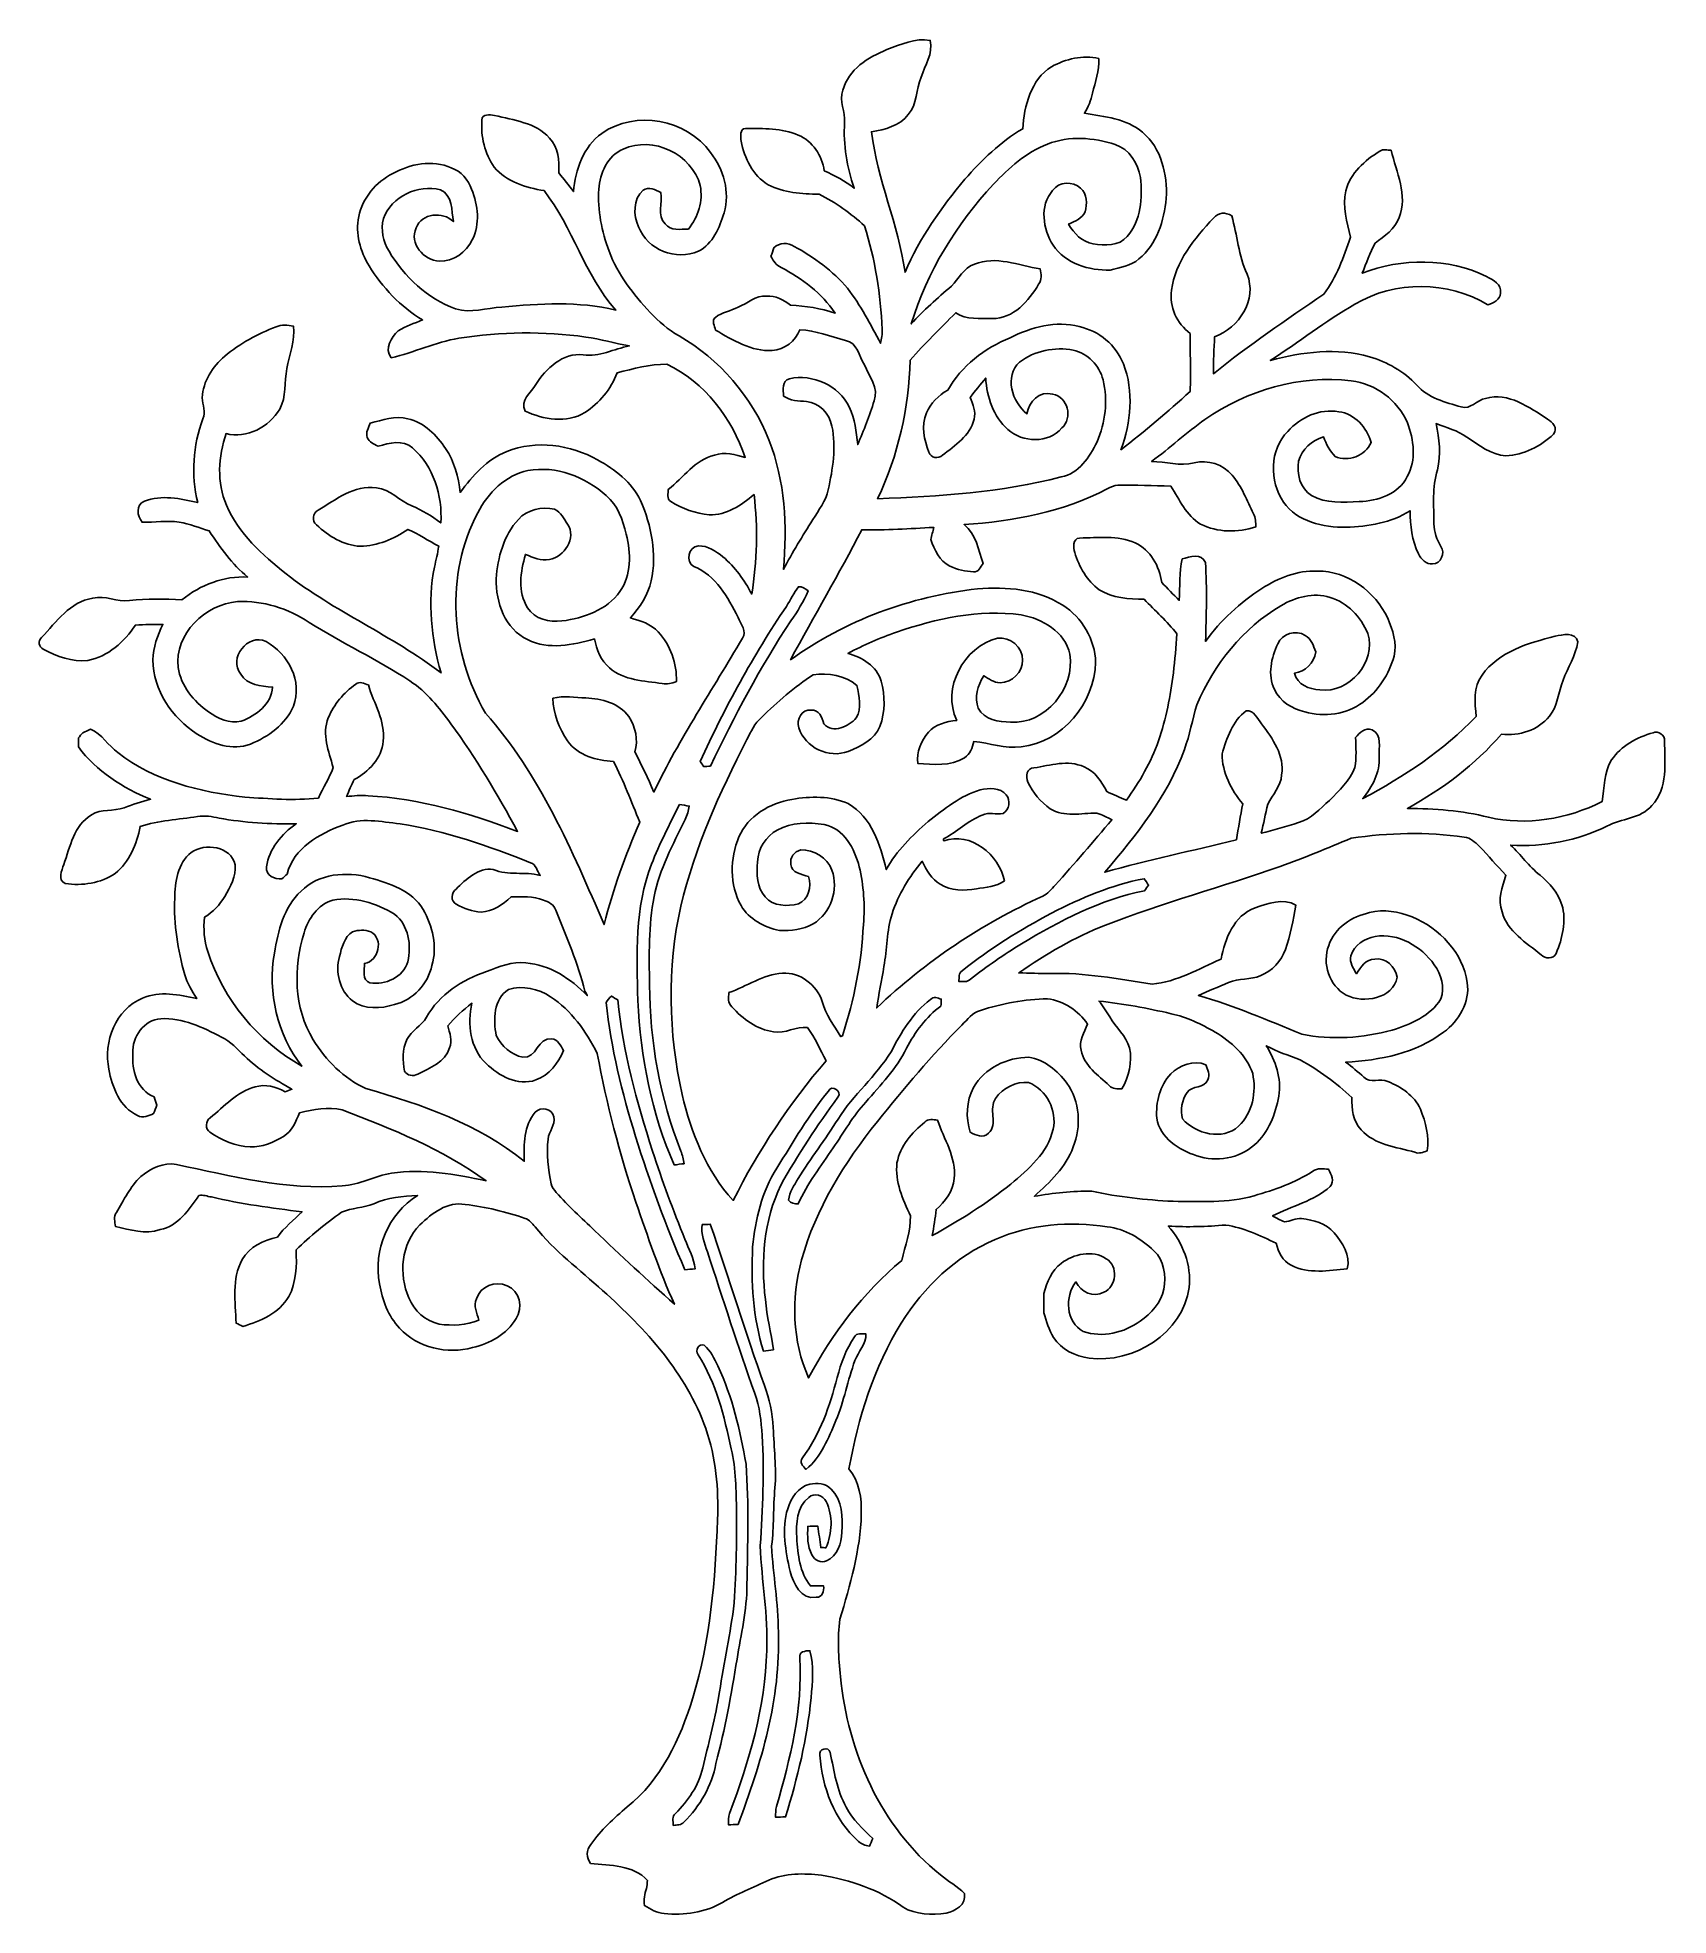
# Model space of a CAD drawing. Header units: centimetres. Extents: x -10.9 to 11, y -12.6 to 12.6.
import ezdxf

# ---------------------------------------------------------------- set-up
doc = ezdxf.new("R2010")
doc.units = ezdxf.units.CM
doc.header["$MEASUREMENT"] = 0
doc.layers.add('Camada 1', color=7, linetype='Continuous')

msp = doc.modelspace()

# ---------------------------------------------------------------- linework, layer by layer
at = {"layer": 'Camada 1', "color": 156}
for points, knots in [([(0.48894, 12.48375), (0.67486, 12.55042), (0.86713, 12.64496), (1.07032, 12.60581), (1.07032, 12.60581), (1.11266, 12.42871), (1.00153, 12.27242), (0.94826, 12.11192), (0.94826, 12.11192), (0.87948, 11.94752), (0.89712, 11.74891), (0.77505, 11.60815), (0.77505, 11.60815), (0.65617, 11.45681), (0.46214, 11.40354), (0.28046, 11.37602), (0.28046, 11.37602), (0.3623, 10.73008), (0.63994, 10.12966), (0.73201, 9.48548), (0.73201, 9.48548), (0.92709, 9.94445), (1.21778, 10.3565), (1.5367, 10.7375), (1.5367, 10.7375), (1.76564, 10.99537), (2.01436, 11.24196), (2.31493, 11.41623), (2.31493, 11.41623), (2.33715, 11.72351), (2.42359, 12.07875), (2.70191, 12.25303), (2.70191, 12.25303), (2.89312, 12.35392), (3.12454, 12.41813), (3.33798, 12.36132), (3.33798, 12.36132), (3.34856, 12.20082), (3.28719, 12.04948), (3.25578, 11.8946), (3.25578, 11.8946), (3.23461, 11.79935), (3.19617, 11.70939), (3.14607, 11.62614), (3.14607, 11.62614), (3.41453, 11.57887), (3.71157, 11.55523), (3.92747, 11.37073), (3.92747, 11.37073), (4.18076, 11.15483), (4.26507, 10.80099), (4.24532, 10.48066), (4.24532, 10.48066), (4.21957, 10.18046), (4.11938, 9.86261), (3.8795, 9.66434), (3.8795, 9.66434), (3.77189, 9.57015), (3.62654, 9.54792), (3.4925, 9.51582), (3.4925, 9.51582), (3.20604, 9.50524), (2.89277, 9.60261), (2.72379, 9.84814), (2.72379, 9.84814), (2.58514, 10.0651), (2.53929, 10.37907), (2.7178, 10.58827), (2.7178, 10.58827), (2.80387, 10.70539), (2.98944, 10.71456), (3.09316, 10.61578), (3.09316, 10.61578), (3.18416, 10.54029), (3.18311, 10.40553), (3.15382, 10.3004), (3.15382, 10.3004), (3.11431, 10.20833), (3.01695, 10.17093), (2.93193, 10.13389), (2.93193, 10.13389), (3.00143, 10.00548), (3.11467, 9.89612), (3.26248, 9.8679), (3.26248, 9.8679), (3.41736, 9.84037), (3.61068, 9.83615), (3.7218, 9.96809), (3.7218, 9.96809), (3.90913, 10.18433), (3.931, 10.48914), (3.89819, 10.76113), (3.89819, 10.76113), (3.86997, 10.95198), (3.74826, 11.14178), (3.55952, 11.20527), (3.55952, 11.20527), (3.26743, 11.30053), (2.93899, 11.32663), (2.64865, 11.21057), (2.64865, 11.21057), (2.3622, 11.10014), (2.12936, 10.8906), (1.92122, 10.67011), (1.92122, 10.67011), (1.42275, 10.13354), (1.02941, 9.49325), (0.81633, 8.7898), (0.81633, 8.7898), (0.97895, 8.97643), (1.1691, 9.13659), (1.35536, 9.29886), (1.35536, 9.29886), (1.4545, 9.40011), (1.52188, 9.54369), (1.66441, 9.59308), (1.66441, 9.59308), (1.95509, 9.71584), (2.25989, 9.57367), (2.55198, 9.53169), (2.55198, 9.53169), (2.56292, 9.46185), (2.57493, 9.38565), (2.52976, 9.32462), (2.52976, 9.32462), (2.39642, 9.10025), (2.19039, 8.85754), (1.905, 8.86354), (1.905, 8.86354), (1.74096, 8.87165), (1.55645, 8.8392), (1.41393, 8.94044), (1.41393, 8.94044), (1.20931, 8.72842), (0.99518, 8.52522), (0.80151, 8.30297), (0.80151, 8.30297), (0.78176, 7.66127), (0.64028, 7.01781), (0.363, 6.43748), (0.363, 6.43748), (1.19097, 6.47135), (2.02671, 6.52039), (2.83174, 6.73064), (2.83174, 6.73064), (3.07199, 6.77579), (3.2131, 6.99947), (3.31611, 7.20124), (3.31611, 7.20124), (3.42582, 7.46159), (3.46569, 7.76111), (3.39583, 8.03733), (3.39583, 8.03733), (3.34856, 8.22995), (3.19158, 8.3947), (2.99507, 8.43597), (2.99507, 8.43597), (2.74708, 8.48606), (2.47332, 8.42891), (2.27188, 8.27475), (2.27188, 8.27475), (2.06304, 8.08601), (2.17311, 7.73606), (2.37172, 7.58048), (2.37172, 7.58048), (2.39642, 7.74276), (2.54387, 7.8941), (2.71814, 7.84542), (2.71814, 7.84542), (2.92311, 7.8112), (2.99437, 7.52122), (2.8402, 7.38928), (2.8402, 7.38928), (2.66452, 7.17656), (2.31174, 7.19172), (2.11701, 7.36988), (2.11701, 7.36988), (1.91487, 7.53921), (1.83585, 7.80696), (1.8168, 8.06132), (1.8168, 8.06132), (1.74695, 7.97489), (1.67604, 7.88916), (1.6076, 7.80167), (1.6076, 7.80167), (1.64076, 7.70784), (1.69157, 7.60801), (1.65981, 7.50639), (1.65981, 7.50639), (1.60901, 7.28274), (1.4037, 7.15468), (1.23647, 7.02203), (1.23647, 7.02203), (1.1818, 6.97123), (1.07173, 6.98429), (1.05375, 7.06472), (1.05375, 7.06472), (0.98672, 7.22948), (0.94721, 7.42102), (1.01847, 7.59107), (1.01847, 7.59107), (1.07984, 7.71983), (1.17934, 7.83025), (1.30562, 7.89798), (1.30562, 7.89798), (1.49083, 8.22466), (1.80128, 8.4649), (2.14665, 8.60424), (2.14665, 8.60424), (2.43063, 8.74535), (2.76153, 8.83955), (3.07693, 8.75347), (3.07693, 8.75347), (3.34081, 8.69738), (3.57222, 8.50582), (3.66923, 8.25287), (3.66923, 8.25287), (3.81599, 7.88246), (3.77048, 7.46407), (3.63714, 7.09682), (3.63714, 7.09682), (3.95676, 7.34589), (4.26861, 7.60694), (4.56776, 7.88), (4.56776, 7.88), (4.57904, 8.13964), (4.56564, 8.40069), (4.56847, 8.66069), (4.56847, 8.66069), (4.39101, 8.79722), (4.28201, 9.01805), (4.31729, 9.24383), (4.31729, 9.24383), (4.36738, 9.62659), (4.62597, 9.94233), (4.88314, 10.21362), (4.88314, 10.21362), (4.94347, 10.29545), (5.04506, 10.29582), (5.12762, 10.24678), (5.12762, 10.24678), (5.20347, 9.98643), (5.21864, 9.70985), (5.33364, 9.46079), (5.33364, 9.46079), (5.47404, 9.11824), (5.22676, 8.7316), (4.89584, 8.61836), (4.89584, 8.61836), (4.8902, 8.45219), (4.88032, 8.2864), (4.88032, 8.12023), (4.88032, 8.12023), (5.35763, 8.50229), (5.86317, 8.84802), (6.36869, 9.19091), (6.36869, 9.19091), (6.53379, 9.41916), (6.63716, 9.68974), (6.72499, 9.95609), (6.72499, 9.95609), (6.6816, 10.16105), (6.61387, 10.3706), (6.6615, 10.58192), (6.6615, 10.58192), (6.72358, 10.81969), (6.91938, 10.99361), (7.12187, 11.11708), (7.12187, 11.11708), (7.16667, 11.14918), (7.22205, 11.12908), (7.27251, 11.12696), (7.27251, 11.12696), (7.3413, 10.8338), (7.50147, 10.523), (7.37904, 10.22208), (7.37904, 10.22208), (7.32401, 10.06615), (7.18149, 9.97373), (7.0566, 9.87848), (7.0566, 9.87848), (6.98712, 9.74831), (6.94019, 9.60754), (6.88304, 9.47208), (6.88304, 9.47208), (7.41469, 9.68092), (8.03768, 9.67951), (8.5552, 9.42975), (8.5552, 9.42975), (8.64164, 9.38318), (8.76299, 9.32427), (8.74218, 9.20502), (8.74218, 9.20502), (8.7443, 9.11119), (8.64551, 9.0752), (8.57425, 9.04733), (8.57425, 9.04733), (8.03663, 9.37012), (7.32296, 9.3793), (6.78427, 9.05439), (6.78427, 9.05439), (6.38844, 8.82755), (6.02862, 8.54498), (5.6462, 8.29733), (5.6462, 8.29733), (6.07871, 8.41304), (6.54368, 8.47654), (6.98076, 8.34636), (6.98076, 8.34636), (7.22029, 8.27933), (7.44536, 8.15093), (7.61576, 7.96819), (7.61576, 7.96819), (7.76534, 7.79251), (8.00135, 7.73358), (8.21443, 7.67362), (8.21443, 7.67362), (8.34036, 7.62952), (8.42398, 7.76958), (8.54251, 7.78686), (8.54251, 7.78686), (8.85013, 7.87469), (9.13236, 7.66833), (9.37577, 7.50746), (9.37577, 7.50746), (9.44597, 7.47182), (9.52005, 7.38152), (9.45585, 7.30673), (9.45585, 7.30673), (9.28616, 7.13987), (9.05544, 7.02768), (8.81661, 7.01357), (8.81661, 7.01357), (8.61447, 7.02875), (8.45219, 7.15892), (8.29098, 7.26722), (8.29098, 7.26722), (8.16609, 7.35471), (8.01828, 7.39634), (7.87717, 7.44784), (7.87717, 7.44784), (7.91951, 7.24464), (7.94843, 7.03121), (7.89445, 6.82695), (7.89445, 6.82695), (7.82284, 6.59236), (7.84754, 6.3433), (7.84895, 6.10129), (7.84895, 6.10129), (7.84647, 5.99157), (7.88599, 5.88751), (7.94315, 5.79508), (7.94315, 5.79508), (8.00559, 5.70618), (7.94137, 5.56012), (7.83025, 5.56048), (7.83025, 5.56048), (7.7424, 5.54777), (7.67891, 5.62715), (7.63869, 5.69419), (7.63869, 5.69419), (7.55156, 5.87445), (7.53109, 6.07835), (7.52722, 6.27627), (7.52722, 6.27627), (7.27321, 6.11116), (6.96348, 6.06178), (6.66608, 6.05225), (6.66608, 6.05225), (6.35916, 6.05155), (6.01062, 6.12422), (5.82365, 6.39197), (5.82365, 6.39197), (5.63562, 6.67315), (5.63245, 7.09753), (5.88291, 7.34377), (5.88291, 7.34377), (6.05119, 7.53497), (6.31048, 7.65245), (6.56695, 7.60871), (6.56695, 7.60871), (6.7839, 7.58119), (6.94407, 7.39668), (7.00439, 7.19559), (7.00439, 7.19559), (6.92185, 7.01216), (6.7017, 6.92891), (6.51722, 7.0058), (6.51722, 7.0058), (6.44701, 7.0813), (6.39833, 7.17196), (6.3634, 7.26827), (6.3634, 7.26827), (6.20713, 7.227), (6.06777, 7.10282), (6.02684, 6.94407), (6.02684, 6.94407), (5.99897, 6.7765), (6.04555, 6.5726), (6.20253, 6.48194), (6.20253, 6.48194), (6.39409, 6.3641), (6.62975, 6.39268), (6.84423, 6.39762), (6.84423, 6.39762), (7.09083, 6.40749), (7.37305, 6.49569), (7.487, 6.73488), (7.487, 6.73488), (7.61646, 6.95678), (7.57555, 7.23053), (7.49265, 7.4609), (7.49265, 7.4609), (7.35929, 7.76286), (7.06296, 7.98476), (6.73417, 8.02322), (6.73417, 8.02322), (6.04414, 8.11071), (5.33576, 7.89481), (4.76708, 7.50534), (4.76708, 7.50534), (4.51979, 7.32683), (4.29436, 7.12011), (4.04883, 6.93878), (4.04883, 6.93878), (4.24039, 6.93525), (4.43371, 6.87), (4.6235, 6.92114), (4.6235, 6.92114), (4.8073, 6.96841), (5.00873, 6.89715), (5.1315, 6.75534), (5.1315, 6.75534), (5.26345, 6.604), (5.33047, 6.41139), (5.42079, 6.23534), (5.42079, 6.23534), (5.45287, 6.18172), (5.449, 6.11857), (5.45076, 6.05861), (5.45076, 6.05861), (5.21299, 5.97923), (4.9336, 5.97923), (4.70746, 6.09635), (4.70746, 6.09635), (4.5159, 6.20994), (4.42489, 6.42549), (4.30847, 6.60541), (4.30847, 6.60541), (4.07141, 6.61492), (3.83399, 6.62164), (3.59692, 6.61775), (3.59692, 6.61775), (3.54436, 6.62023), (3.49956, 6.58988), (3.45369, 6.56941), (3.45369, 6.56941), (2.86066, 6.25934), (2.18934, 6.13339), (1.52717, 6.08858), (1.52717, 6.08858), (1.69438, 5.96406), (1.71662, 5.7464), (1.78223, 5.564), (1.78223, 5.564), (1.74519, 5.52202), (1.72154, 5.44335), (1.65381, 5.45324), (1.65381, 5.45324), (1.54305, 5.45499), (1.43369, 5.48534), (1.33278, 5.52944), (1.33278, 5.52944), (1.1952, 5.60069), (1.12783, 5.74886), (1.07914, 5.88785), (1.07914, 5.88785), (1.0929, 5.94218), (1.10559, 5.99651), (1.11865, 6.05084), (1.11865, 6.05084), (0.7955, 6.03391), (0.47308, 6.01027), (0.14887, 6.01944), (0.14887, 6.01944), (-0.15416, 5.42748), (-0.49354, 4.85493), (-0.80892, 4.26931), (-0.80892, 4.26931), (-0.07196, 4.79953), (0.80503, 5.12514), (1.70602, 5.22323), (1.70602, 5.22323), (2.0969, 5.25604), (2.51707, 5.22181), (2.85396, 5.00345), (2.85396, 5.00345), (3.11608, 4.84046), (3.28612, 4.54166), (3.29671, 4.23403), (3.29671, 4.23403), (3.28012, 3.68864), (2.85114, 3.15524), (2.2941, 3.09915), (2.2941, 3.09915), (2.07785, 3.0621), (1.87147, 3.1517), (1.6591, 3.16934), (1.6591, 3.16934), (1.63688, 3.0868), (1.60901, 2.99685), (1.53034, 2.95098), (1.53034, 2.95098), (1.34549, 2.83174), (1.1109, 2.85925), (0.9024, 2.87408), (0.9024, 2.87408), (0.8844, 3.02753), (0.95215, 3.17605), (1.04563, 3.29388), (1.04563, 3.29388), (1.14017, 3.40395), (1.29046, 3.43605), (1.42769, 3.45298), (1.42769, 3.45298), (1.2199, 3.88725), (1.52223, 4.44324), (1.9759, 4.5593), (1.9759, 4.5593), (2.14347, 4.58328), (2.31739, 4.43864), (2.31245, 4.26544), (2.31245, 4.26544), (2.31951, 4.10245), (2.17134, 3.95993), (2.01083, 3.96098), (2.01083, 3.96098), (1.92722, 3.95993), (1.85914, 4.01284), (1.79069, 4.05306), (1.79069, 4.05306), (1.70992, 3.92499), (1.66299, 3.76344), (1.71803, 3.61597), (1.71803, 3.61597), (1.79916, 3.46075), (1.99319, 3.43041), (2.15123, 3.4311), (2.15123, 3.4311), (2.6222, 3.39336), (3.02224, 3.89254), (2.94957, 4.34304), (2.94957, 4.34304), (2.88395, 4.64643), (2.58022, 4.82353), (2.2941, 4.87362), (2.2941, 4.87362), (1.72578, 4.95053), (1.15464, 4.82282), (0.61806, 4.64185), (0.61806, 4.64185), (0.39299, 4.56318), (0.17285, 4.46899), (-0.03668, 4.35434), (-0.03668, 4.35434), (0.15487, 4.30106), (0.35102, 4.18429), (0.41063, 3.98285), (0.41063, 3.98285), (0.46284, 3.78529), (0.46813, 3.56551), (0.39404, 3.37255), (0.39404, 3.37255), (0.32066, 3.19405), (0.13511, 3.1062), (-0.03245, 3.03635), (-0.03245, 3.03635), (-0.29069, 2.93546), (-0.61701, 3.08575), (-0.69532, 3.35385), (-0.69532, 3.35385), (-0.73271, 3.46357), (-0.66216, 3.60927), (-0.53199, 3.58951), (-0.53199, 3.58951), (-0.42192, 3.60503), (-0.38734, 3.49003), (-0.36125, 3.40783), (-0.36125, 3.40783), (-0.23283, 3.26707), (-0.02962, 3.37078), (0.0762, 3.4865), (0.0762, 3.4865), (0.15521, 3.61914), (0.1143, 3.78354), (0.08431, 3.92499), (0.08431, 3.92499), (-0.07725, 4.06011), (-0.30339, 4.09363), (-0.50587, 4.06717), (-0.50587, 4.06717), (-0.75635, 3.90172), (-0.98283, 3.70134), (-1.19909, 3.49355), (-1.19909, 3.49355), (-1.2901, 3.41277), (-1.3416, 3.30093), (-1.39593, 3.19439), (-1.39593, 3.19439), (-1.76247, 2.47826), (-2.10007, 1.73813), (-2.28282, 0.95144), (-2.28282, 0.95144), (-2.47685, 0.11959), (-2.44827, -0.75352), (-2.268, -1.58467), (-2.268, -1.58467), (-2.14312, -2.09868), (-1.94344, -2.61408), (-1.57973, -3.00813), (-1.57973, -3.00813), (-1.24142, -2.33432), (-0.82337, -1.69969), (-0.32948, -1.12923), (-0.32948, -1.12923), (-0.41239, -0.97966), (-0.47625, -0.81774), (-0.58103, -0.68121), (-0.58103, -0.68121), (-0.73377, -0.66533), (-0.88123, -0.76553), (-1.03611, -0.73907), (-1.03611, -0.73907), (-1.26012, -0.70801), (-1.45133, -0.56479), (-1.59878, -0.40075), (-1.59878, -0.40075), (-1.65311, -0.35102), (-1.64677, -0.27693), (-1.63759, -0.21132), (-1.63759, -0.21132), (-1.3977, -0.12559), (-1.17863, 0.03281), (-0.91827, 0.05009), (-0.91827, 0.05009), (-0.67768, 0.06561), (-0.45507, -0.10795), (-0.38169, -0.33231), (-0.38169, -0.33231), (-0.33689, -0.50799), (-0.22224, -0.65193), (-0.13124, -0.80539), (-0.13124, -0.80539), (-0.12629, -0.80256), (-0.1157, -0.79657), (-0.11077, -0.79375), (-0.11077, -0.79375), (0.04726, -0.30902), (0.14781, 0.19685), (0.1711, 0.7066), (0.1711, 0.7066), (0.19685, 0.96555), (0.17392, 1.22977), (0.11677, 1.48271), (0.11677, 1.48271), (0.05186, 1.72402), (-0.08748, 1.99848), (-0.35665, 2.04998), (-0.35665, 2.04998), (-0.5669, 2.08314), (-0.79728, 2.08597), (-0.98707, 1.97626), (-0.98707, 1.97626), (-1.14511, 1.89583), (-1.24354, 1.72402), (-1.25236, 1.54939), (-1.25236, 1.54939), (-1.26505, 1.38782), (-1.26364, 1.20402), (-1.14864, 1.07597), (-1.14864, 1.07597), (-1.03998, 0.95108), (-0.85266, 0.94402), (-0.70343, 0.9846), (-0.70343, 0.9846), (-0.56056, 1.04104), (-0.52317, 1.21742), (-0.56868, 1.35149), (-0.56868, 1.35149), (-0.65722, 1.38182), (-0.79621, 1.39734), (-0.80291, 1.51553), (-0.80291, 1.51553), (-0.82373, 1.60619), (-0.75776, 1.68804), (-0.67239, 1.70956), (-0.67239, 1.70956), (-0.496, 1.71484), (-0.31184, 1.60796), (-0.25223, 1.43686), (-0.25223, 1.43686), (-0.15804, 1.17686), (-0.26528, 0.85689), (-0.50482, 0.71437), (-0.50482, 0.71437), (-0.64135, 0.63675), (-0.80291, 0.62018), (-0.95708, 0.62547), (-0.95708, 0.62547), (-1.16311, 0.66993), (-1.3663, 0.77328), (-1.4746, 0.96166), (-1.4746, 0.96166), (-1.63264, 1.24178), (-1.62277, 1.59278), (-1.50318, 1.88524), (-1.50318, 1.88524), (-1.37936, 2.16853), (-1.08654, 2.33997), (-0.79058, 2.39006), (-0.79058, 2.39006), (-0.54044, 2.43275), (-0.26811, 2.4391), (-0.03245, 2.33221), (-0.03245, 2.33221), (0.28539, 2.15123), (0.39828, 1.77799), (0.47941, 1.44533), (0.47941, 1.44533), (0.61806, 1.69898), (0.8269, 1.90534), (1.04493, 2.09091), (1.04493, 2.09091), (1.25694, 2.26236), (1.4792, 2.43662), (1.74308, 2.51919), (1.74308, 2.51919), (1.85985, 2.54387), (2.01048, 2.55269), (2.09408, 2.45004), (2.09408, 2.45004), (2.15759, 2.37348), (2.13395, 2.25319), (2.05069, 2.20098), (2.05069, 2.20098), (1.95826, 2.18157), (1.85949, 2.22108), (1.77165, 2.17945), (1.77165, 2.17945), (1.57868, 2.10397), (1.43191, 1.95155), (1.24989, 1.85737), (1.24989, 1.85737), (1.2506, 1.85103), (1.25201, 1.83868), (1.25236, 1.83268), (1.25236, 1.83268), (1.6196, 1.95932), (1.99602, 1.64535), (2.06869, 1.29187), (2.06869, 1.29187), (1.95967, 1.21002), (1.81963, 1.20967), (1.69157, 1.18392), (1.69157, 1.18392), (1.52893, 1.15887), (1.34902, 1.155), (1.20509, 1.24707), (1.20509, 1.24707), (1.08832, 1.31621), (1.02093, 1.43898), (0.96343, 1.55716), (0.96343, 1.55716), (0.7888, 1.34654), (0.63958, 1.1109), (0.55808, 0.84771), (0.55808, 0.84771), (0.48119, 0.61911), (0.49176, 0.37429), (0.44803, 0.13935), (0.44803, 0.13935), (0.42121, -0.04692), (0.37499, -0.23001), (0.35207, -0.41697), (0.35207, -0.41697), (1.00295, 0.2053), (1.76283, 0.71508), (2.58375, 1.08513), (2.58375, 1.08513), (2.6536, 1.11831), (2.7005, 1.1818), (2.75271, 1.23613), (2.75271, 1.23613), (3.0113, 1.52576), (3.26565, 1.81926), (3.51579, 2.11666), (3.51579, 2.11666), (3.44805, 2.14665), (3.38349, 2.1851), (3.31152, 2.20451), (3.31152, 2.20451), (3.10444, 2.20732), (2.87197, 2.14417), (2.68569, 2.26447), (2.68569, 2.26447), (2.55763, 2.3562), (2.45004, 2.48072), (2.38337, 2.62361), (2.38337, 2.62361), (2.35162, 2.69416), (2.37031, 2.81445), (2.46698, 2.8134), (2.46698, 2.8134), (2.68746, 2.84762), (2.92488, 2.927), (3.14042, 2.82787), (3.14042, 2.82787), (3.28965, 2.77106), (3.37643, 2.6289), (3.44769, 2.49485), (3.44769, 2.49485), (3.53518, 2.45568), (3.62303, 2.41687), (3.71086, 2.37808), (3.71086, 2.37808), (3.88654, 2.62573), (4.04071, 2.89065), (4.14197, 3.17746), (4.14197, 3.17746), (4.24673, 3.47345), (4.30106, 3.78388), (4.34374, 4.09363), (4.34374, 4.09363), (4.35997, 4.26861), (4.37973, 4.44287), (4.38996, 4.61822), (4.38996, 4.61822), (4.25662, 4.78579), (4.09787, 4.93006), (3.94828, 5.08316), (3.94828, 5.08316), (3.74368, 5.08565), (3.52354, 5.09905), (3.3461, 5.21122), (3.3461, 5.21122), (3.17958, 5.33082), (3.07481, 5.5199), (3.01483, 5.71217), (3.01483, 5.71217), (2.99544, 5.77849), (2.98626, 5.8995), (3.08081, 5.90795), (3.08081, 5.90795), (3.32951, 5.91043), (3.59304, 5.94783), (3.82763, 5.84376), (3.82763, 5.84376), (4.03542, 5.74674), (4.15325, 5.52944), (4.18711, 5.31035), (4.18711, 5.31035), (4.26366, 5.22817), (4.34162, 5.14702), (4.4217, 5.06835), (4.4217, 5.06835), (4.43476, 5.25463), (4.4143, 5.44476), (4.46193, 5.62715), (4.46193, 5.62715), (4.5607, 5.65538), (4.72439, 5.70864), (4.77307, 5.57883), (4.77307, 5.57883), (4.79565, 5.22498), (4.78754, 4.86938), (4.77448, 4.5152), (4.77448, 4.5152), (4.97451, 4.80094), (5.2405, 5.03872), (5.53261, 5.22781), (5.53261, 5.22781), (5.7538, 5.37245), (6.01239, 5.4737), (6.28015, 5.46311), (6.28015, 5.46311), (6.68655, 5.46664), (7.05801, 5.18865), (7.22595, 4.82776), (7.22595, 4.82776), (7.2965, 4.67042), (7.35188, 4.49297), (7.31097, 4.31977), (7.31097, 4.31977), (7.24534, 4.07282), (7.09682, 3.84668), (6.89081, 3.69429), (6.89081, 3.69429), (6.67032, 3.5313), (6.37258, 3.49108), (6.11187, 3.56834), (6.11187, 3.56834), (5.94359, 3.61068), (5.77285, 3.70416), (5.70264, 3.87103), (5.70264, 3.87103), (5.60563, 4.06752), (5.66101, 4.29541), (5.74569, 4.48522), (5.74569, 4.48522), (5.8046, 4.62068), (5.9884, 4.67747), (6.11363, 4.59739), (6.11363, 4.59739), (6.20041, 4.55507), (6.22582, 4.45698), (6.25827, 4.37409), (6.25827, 4.37409), (6.23464, 4.22451), (6.1214, 4.11091), (5.9711, 4.08834), (5.9711, 4.08834), (6.00604, 3.93347), (6.17114, 3.87208), (6.31401, 3.86362), (6.31401, 3.86362), (6.7056, 3.81141), (7.08025, 4.24461), (6.95713, 4.62244), (6.95713, 4.62244), (6.86927, 4.84752), (6.68372, 5.03907), (6.44983, 5.10962), (6.44983, 5.10962), (6.22618, 5.17842), (5.98557, 5.11352), (5.78979, 4.99745), (5.78979, 4.99745), (5.27719, 4.69582), (4.88809, 4.20863), (4.65912, 3.66394), (4.65912, 3.66394), (4.59668, 3.46499), (4.56423, 3.25754), (4.4905, 3.0621), (4.4905, 3.0621), (4.26473, 2.43628), (3.8481, 1.90712), (3.41841, 1.40899), (3.41841, 1.40899), (4.00261, 1.57938), (4.60092, 1.69403), (5.18971, 1.84714), (5.18971, 1.84714), (5.21652, 2.00907), (5.24756, 2.16958), (5.27543, 2.33115), (5.27543, 2.33115), (5.11915, 2.51919), (4.99886, 2.75201), (4.99674, 3.00107), (4.99674, 3.00107), (5.05882, 3.2138), (5.13891, 3.44487), (5.32236, 3.58281), (5.32236, 3.58281), (5.4296, 3.59233), (5.47193, 3.47556), (5.52944, 3.40676), (5.52944, 3.40676), (5.67584, 3.20745), (5.84305, 2.98272), (5.79895, 2.71955), (5.79895, 2.71955), (5.79049, 2.5654), (5.67831, 2.45497), (5.61162, 2.3255), (5.61162, 2.3255), (5.57847, 2.19604), (5.55695, 2.06375), (5.52484, 1.93392), (5.52484, 1.93392), (5.69382, 1.9752), (5.86034, 2.0253), (6.0265, 2.07785), (6.0265, 2.07785), (6.19653, 2.12514), (6.31472, 2.26484), (6.44384, 2.37596), (6.44384, 2.37596), (6.57401, 2.50789), (6.71653, 2.64195), (6.78356, 2.81905), (6.78356, 2.81905), (6.81036, 2.95134), (6.79626, 3.08821), (6.79414, 3.22226), (6.79414, 3.22226), (6.84847, 3.28894), (6.9215, 3.36549), (7.0171, 3.32387), (7.0171, 3.32387), (7.15503, 3.26002), (7.10352, 3.08468), (7.112, 2.96403), (7.112, 2.96403), (7.12328, 2.75342), (7.01886, 2.55939), (6.8901, 2.4003), (6.8901, 2.4003), (7.44466, 2.69699), (7.97772, 3.0487), (8.41587, 3.50378), (8.41587, 3.50378), (8.40281, 3.69147), (8.36965, 3.90243), (8.49524, 4.06259), (8.49524, 4.06259), (8.71996, 4.37902), (9.11895, 4.49545), (9.47773, 4.58504), (9.47773, 4.58504), (9.58037, 4.60728), (9.75184, 4.64996), (9.785, 4.50849), (9.785, 4.50849), (9.75642, 4.32505), (9.6474, 4.16701), (9.58532, 3.99413), (9.58532, 3.99413), (9.51793, 3.83504), (9.52005, 3.64489), (9.40152, 3.50943), (9.40152, 3.50943), (9.24947, 3.31893), (8.99337, 3.23956), (8.75629, 3.26707), (8.75629, 3.26707), (8.40281, 2.85855), (7.96395, 2.52801), (7.49123, 2.26905), (7.49123, 2.26905), (7.85741, 2.26484), (8.22466, 2.23872), (8.58097, 2.14948), (8.58097, 2.14948), (9.09742, 2.03129), (9.6407, 2.12443), (10.11132, 2.35937), (10.11132, 2.35937), (10.1406, 2.54811), (10.13388, 2.75307), (10.23725, 2.92099), (10.23725, 2.92099), (10.36637, 3.11114), (10.58016, 3.22367), (10.7957, 3.28789), (10.7957, 3.28789), (10.86448, 3.31752), (10.95903, 3.25366), (10.95128, 3.17782), (10.95128, 3.17782), (10.95058, 2.885), (11.00313, 2.54212), (10.78052, 2.30964), (10.78052, 2.30964), (10.62918, 2.12336), (10.37201, 2.13747), (10.17622, 2.03059), (10.17622, 2.03059), (9.77582, 1.83339), (9.32568, 1.74554), (8.88047, 1.77553), (8.88047, 1.77553), (9.01488, 1.64324), (9.12671, 1.48836), (9.27559, 1.37125), (9.27559, 1.37125), (9.39977, 1.26118), (9.51971, 1.13276), (9.57085, 0.97155), (9.57085, 0.97155), (9.63259, 0.75352), (9.57791, 0.52034), (9.49147, 0.31715), (9.49147, 0.31715), (9.45902, 0.23388), (9.34366, 0.24236), (9.2897, 0.29739), (9.2897, 0.29739), (9.09002, 0.46284), (8.83742, 0.60995), (8.76406, 0.87629), (8.76406, 0.87629), (8.70267, 1.0414), (8.76723, 1.21002), (8.81556, 1.36877), (8.81556, 1.36877), (8.69526, 1.49754), (8.58131, 1.63264), (8.45855, 1.75894), (8.45855, 1.75894), (8.40034, 1.81151), (8.34073, 1.87783), (8.25675, 1.8817), (8.25675, 1.8817), (7.75263, 1.95297), (7.23582, 1.9431), (6.73347, 1.86619), (6.73347, 1.86619), (6.41667, 1.73708), (6.1034, 1.59807), (5.77885, 1.48836), (5.77885, 1.48836), (5.00027, 1.20896), (4.19734, 0.99942), (3.42688, 0.69639), (3.42688, 0.69639), (3.01201, 0.53445), (2.62819, 0.30656), (2.26272, 0.05467), (2.26272, 0.05467), (2.40242, 0.05326), (2.54246, 0.04304), (2.68252, 0.04585), (2.68252, 0.04585), (3.14466, 0.06068), (3.60115, -0.02716), (4.05587, -0.09735), (4.05587, -0.09735), (4.38643, -0.06702), (4.68383, 0.10724), (4.98333, 0.23988), (4.98333, 0.23988), (5.03836, 0.51469), (5.15479, 0.82408), (5.44089, 0.92991), (5.44089, 0.92991), (5.61269, 0.9839), (5.82259, 1.07173), (5.98981, 0.9659), (5.98981, 0.9659), (5.95205, 0.76517), (5.9203, 0.56056), (5.85045, 0.36795), (5.85045, 0.36795), (5.79049, 0.21378), (5.67336, 0.08078), (5.51885, 0.01729), (5.51885, 0.01729), (5.38091, -0.04339), (5.22111, -0.01305), (5.08423, -0.0762), (5.08423, -0.0762), (4.94911, -0.13511), (4.81153, -0.18803), (4.67854, -0.25188), (4.67854, -0.25188), (5.15654, -0.38347), (5.61021, -0.5842), (6.06918, -0.7687), (6.06918, -0.7687), (6.46959, -0.85514), (6.89081, -0.8202), (7.2852, -0.71683), (7.2852, -0.71683), (7.53392, -0.64065), (7.80062, -0.5274), (7.94137, -0.29598), (7.94137, -0.29598), (7.99889, -0.14005), (7.94878, 0.03527), (7.85247, 0.1644), (7.85247, 0.1644), (7.67749, 0.4131), (7.36917, 0.59443), (7.05838, 0.54504), (7.05838, 0.54504), (6.91761, 0.51681), (6.77016, 0.4311), (6.73135, 0.28327), (6.73135, 0.28327), (6.70418, 0.19437), (6.76697, 0.11711), (6.80473, 0.04234), (6.80473, 0.04234), (6.86257, 0.13053), (6.93032, 0.24411), (7.05202, 0.23953), (7.05202, 0.23953), (7.20619, 0.26458), (7.32437, 0.13545), (7.35541, -0.00423), (7.35541, -0.00423), (7.29368, -0.29457), (6.90104, -0.363), (6.66925, -0.24341), (6.66925, -0.24341), (6.43678, -0.12312), (6.34152, 0.1845), (6.43254, 0.42367), (6.43254, 0.42367), (6.51228, 0.6618), (6.74546, 0.81597), (6.98324, 0.86501), (6.98324, 0.86501), (7.17337, 0.92321), (7.3741, 0.87312), (7.55509, 0.8068), (7.55509, 0.8068), (7.92302, 0.6558), (8.23701, 0.32737), (8.29734, -0.07513), (8.29734, -0.07513), (8.33225, -0.33725), (8.18727, -0.59372), (7.97842, -0.74436), (7.97842, -0.74436), (7.6027, -1.02729), (7.12045, -1.12218), (6.66043, -1.14864), (6.66043, -1.14864), (6.74722, -1.20896), (6.82518, -1.28023), (6.90597, -1.34866), (6.90597, -1.34866), (6.99028, -1.43898), (7.12645, -1.35466), (7.22877, -1.40723), (7.22877, -1.40723), (7.40657, -1.48201), (7.58613, -1.59597), (7.66585, -1.77977), (7.66585, -1.77977), (7.73852, -1.95615), (7.78791, -2.15194), (7.75545, -2.34314), (7.75545, -2.34314), (7.7022, -2.35902), (7.6475, -2.38512), (7.59213, -2.36078), (7.59213, -2.36078), (7.34272, -2.28669), (7.05131, -2.26518), (6.86893, -2.05634), (6.86893, -2.05634), (6.75569, -1.94203), (6.73946, -1.77411), (6.74511, -1.62172), (6.74511, -1.62172), (6.53167, -1.42909), (6.30202, -1.25165), (6.04731, -1.11724), (6.04731, -1.11724), (5.89597, -1.05375), (5.7358, -1.00965), (5.59257, -0.92709), (5.59257, -0.92709), (5.71994, -1.12676), (5.7979, -1.36666), (5.76121, -1.60513), (5.76121, -1.60513), (5.71853, -1.8475), (5.62115, -2.09196), (5.43524, -2.25989), (5.43524, -2.25989), (5.22886, -2.44722), (4.91842, -2.49731), (4.65771, -2.40665), (4.65771, -2.40665), (4.41678, -2.33362), (4.16243, -2.16605), (4.11761, -1.90041), (4.11761, -1.90041), (4.10562, -1.69016), (4.1589, -1.46297), (4.306, -1.30632), (4.306, -1.30632), (4.42841, -1.18991), (4.61432, -1.10983), (4.77906, -1.18356), (4.77906, -1.18356), (4.80094, -1.24741), (4.83763, -1.31621), (4.808, -1.3843), (4.808, -1.3843), (4.76074, -1.50283), (4.59317, -1.45873), (4.52613, -1.55751), (4.52613, -1.55751), (4.45347, -1.6577), (4.43618, -1.79387), (4.46722, -1.91169), (4.46722, -1.91169), (4.64572, -2.11701), (5.00379, -2.2052), (5.22076, -2.00942), (5.22076, -2.00942), (5.40773, -1.83056), (5.46206, -1.54869), (5.40948, -1.30174), (5.40948, -1.30174), (5.32799, -1.05339), (5.11986, -0.87417), (4.90326, -0.74259), (4.90326, -0.74259), (4.71805, -0.63465), (4.5212, -0.54044), (4.31095, -0.49494), (4.31095, -0.49494), (3.99097, -0.4205), (3.66747, -0.35913), (3.34081, -0.32526), (3.34081, -0.32526), (3.39407, -0.39263), (3.44416, -0.46355), (3.48614, -0.53903), (3.48614, -0.53903), (3.5641, -0.68509), (3.7084, -0.79162), (3.75214, -0.95637), (3.75214, -0.95637), (3.7927, -1.1444), (3.7458, -1.34126), (3.6509, -1.506), (3.6509, -1.506), (3.59056, -1.50388), (3.52248, -1.51377), (3.4798, -1.46156), (3.4798, -1.46156), (3.33162, -1.32537), (3.14254, -1.19839), (3.10161, -0.98672), (3.10161, -0.98672), (3.06775, -0.86113), (3.14359, -0.74682), (3.18769, -0.63534), (3.18769, -0.63534), (3.06599, -0.45507), (2.86773, -0.31925), (2.64971, -0.29527), (2.64971, -0.29527), (2.34314, -0.29703), (2.03834, -0.35772), (1.7473, -0.45084), (1.7473, -0.45084), (1.639, -0.47907), (1.57232, -0.57431), (1.49613, -0.64805), (1.49613, -0.64805), (1.08937, -1.0548), (0.72214, -1.49895), (0.36054, -1.94556), (0.36054, -1.94556), (-0.08361, -2.50048), (-0.47059, -3.11925), (-0.6597, -3.81034), (-0.6597, -3.81034), (-0.80081, -4.3321), (-0.78809, -4.90114), (-0.56479, -5.39855), (-0.56479, -5.39855), (-0.25435, -4.79848), (0.17073, -4.25202), (0.68791, -3.81669), (0.68791, -3.81669), (0.73447, -3.61914), (0.80926, -3.42229), (0.80503, -3.21697), (0.80503, -3.21697), (0.69919, -2.99507), (0.59372, -2.75449), (0.62371, -2.50189), (0.62371, -2.50189), (0.66604, -2.27682), (0.82549, -2.09479), (0.99764, -1.95367), (0.99764, -1.95367), (1.04245, -1.90465), (1.10949, -1.92158), (1.16733, -1.92617), (1.16733, -1.92617), (1.25552, -2.18369), (1.42451, -2.4317), (1.39312, -2.71497), (1.39312, -2.71497), (1.37795, -2.88325), (1.27387, -3.02331), (1.15005, -3.13055), (1.15005, -3.13055), (1.1377, -3.24838), (1.11831, -3.36585), (1.09784, -3.48262), (1.09784, -3.48262), (1.46578, -3.27659), (1.82667, -3.05435), (2.15511, -2.78835), (2.15511, -2.78835), (2.39465, -2.59115), (2.65112, -2.36677), (2.72379, -2.05105), (2.72379, -2.05105), (2.78341, -1.79775), (2.63455, -1.51659), (2.39501, -1.42027), (2.39501, -1.42027), (2.22425, -1.40582), (2.04681, -1.49401), (1.95121, -1.63547), (1.95121, -1.63547), (1.84925, -1.77446), (1.9872, -1.98049), (1.85666, -2.10397), (1.85666, -2.10397), (1.78611, -2.17382), (1.6831, -2.13254), (1.60972, -2.09091), (1.60972, -2.09091), (1.54657, -1.89371), (1.55327, -1.67181), (1.65452, -1.48836), (1.65452, -1.48836), (1.80021, -1.22695), (2.10643, -1.08338), (2.39818, -1.08055), (2.39818, -1.08055), (2.60914, -1.11159), (2.78589, -1.26188), (2.90795, -1.43016), (2.90795, -1.43016), (3.08715, -1.67534), (3.10549, -2.01188), (2.99437, -2.28917), (2.99437, -2.28917), (2.89453, -2.55939), (2.68145, -2.76401), (2.47261, -2.9531), (2.47261, -2.9531), (2.72661, -2.90759), (2.98591, -2.88079), (3.24414, -2.88571), (3.24414, -2.88571), (3.60398, -2.96087), (3.97121, -3.00284), (4.33809, -3.02083), (4.33809, -3.02083), (4.70252, -3.02331), (5.07434, -3.04517), (5.42924, -2.94569), (5.42924, -2.94569), (5.70335, -2.86597), (5.97675, -2.77176), (6.21875, -2.61654), (6.21875, -2.61654), (6.27909, -2.5668), (6.35881, -2.5855), (6.43008, -2.58974), (6.43008, -2.58974), (6.4643, -2.65888), (6.51333, -2.74954), (6.45407, -2.81975), (6.45407, -2.81975), (6.23605, -3.02153), (5.93336, -3.0801), (5.6776, -3.21734), (5.6776, -3.21734), (5.72981, -3.2445), (5.78097, -3.27625), (5.83706, -3.29742), (5.83706, -3.29742), (5.91538, -3.29177), (5.98733, -3.24626), (6.06743, -3.25296), (6.06743, -3.25296), (6.22687, -3.2706), (6.39833, -3.3154), (6.50521, -3.44452), (6.50521, -3.44452), (6.61492, -3.57857), (6.72816, -3.74614), (6.68197, -3.92852), (6.68197, -3.92852), (6.4322, -3.95464), (6.16055, -4.0012), (5.92666, -3.88055), (5.92666, -3.88055), (5.81235, -3.82269), (5.75486, -3.70416), (5.72523, -3.58563), (5.72523, -3.58563), (5.51003, -3.47839), (5.2846, -3.37925), (5.04647, -3.33974), (5.04647, -3.33974), (4.7893, -3.36091), (4.53107, -3.37007), (4.27284, -3.35455), (4.27284, -3.35455), (4.47038, -3.57645), (4.58927, -3.8809), (4.55295, -4.17936), (4.55295, -4.17936), (4.47286, -4.79707), (3.8033, -5.20946), (3.21027, -5.1315), (3.21027, -5.1315), (3.02331, -5.10611), (2.8342, -5.01791), (2.7312, -4.85386), (2.7312, -4.85386), (2.66381, -4.75402), (2.6363, -4.63479), (2.60139, -4.52154), (2.60139, -4.52154), (2.59891, -4.43406), (2.59891, -4.34728), (2.60103, -4.26013), (2.60103, -4.26013), (2.64266, -4.10951), (2.70121, -3.95323), (2.83104, -3.85585), (2.83104, -3.85585), (3.00036, -3.72921), (3.25225, -3.67135), (3.43992, -3.79377), (3.43992, -3.79377), (3.60327, -3.89113), (3.58069, -4.17264), (3.40465, -4.24427), (3.40465, -4.24427), (3.26777, -4.32859), (3.09845, -4.23474), (3.03142, -4.10527), (3.03142, -4.10527), (2.87725, -4.29612), (2.89418, -4.65208), (3.12985, -4.77202), (3.12985, -4.77202), (3.38701, -4.86304), (3.67946, -4.78895), (3.89678, -4.63408), (3.89678, -4.63408), (4.04142, -4.52683), (4.17865, -4.38608), (4.21462, -4.20334), (4.21462, -4.20334), (4.24356, -4.02342), (4.22239, -3.81423), (4.07987, -3.68547), (4.07987, -3.68547), (3.9063, -3.52495), (3.69359, -3.38878), (3.45334, -3.36373), (3.45334, -3.36373), (2.94852, -3.28648), (2.41723, -3.32809), (1.94627, -3.53413), (1.94627, -3.53413), (1.41534, -3.75813), (0.98212, -4.17335), (0.68192, -4.65983), (0.68192, -4.65983), (0.31255, -5.25604), (0.10018, -5.93689), (-0.02258, -6.6234), (-0.02258, -6.6234), (0.12171, -6.79062), (0.14746, -7.02098), (0.14357, -7.23335), (0.14357, -7.23335), (0.13088, -7.71735), (-0.00635, -8.1862), (-0.14357, -8.64693), (-0.14357, -8.64693), (-0.18486, -8.90198), (-0.15945, -9.16269), (-0.13687, -9.41882), (-0.13687, -9.41882), (-0.0381, -10.43023), (0.40357, -11.44305), (1.20931, -12.08792), (1.20931, -12.08792), (1.31127, -12.17789), (1.44144, -12.23573), (1.53, -12.34052), (1.53, -12.34052), (1.56104, -12.48409), (1.40757, -12.57793), (1.28658, -12.60264), (1.28658, -12.60264), (1.0922, -12.6312), (0.87736, -12.6252), (0.7045, -12.52185), (0.7045, -12.52185), (0.38522, -12.28443), (-0.00316, -12.15636), (-0.39263, -12.0925), (-0.39263, -12.0925), (-0.62934, -12.06465), (-0.87911, -12.06183), (-1.10137, -12.15989), (-1.10137, -12.15989), (-1.31163, -12.25373), (-1.52505, -12.34157), (-1.72437, -12.45729), (-1.72437, -12.45729), (-1.95896, -12.59521), (-2.24048, -12.63368), (-2.50825, -12.60792), (-2.50825, -12.60792), (-2.60597, -12.60016), (-2.69346, -12.55112), (-2.77459, -12.50032), (-2.77459, -12.50032), (-2.78024, -12.42236), (-2.776, -12.34369), (-2.74496, -12.27101), (-2.74496, -12.27101), (-2.74214, -12.24421), (-2.73614, -12.19022), (-2.73297, -12.16342), (-2.73297, -12.16342), (-2.92593, -11.94788), (-3.23673, -11.96516), (-3.49919, -11.93446), (-3.49919, -11.93446), (-3.56234, -11.85579), (-3.55599, -11.75315), (-3.49391, -11.67659), (-3.49391, -11.67659), (-3.36267, -11.48257), (-3.18347, -11.32699), (-3.00848, -11.17389), (-3.00848, -11.17389), (-2.54669, -10.81051), (-2.2934, -10.25384), (-2.12407, -9.70562), (-2.12407, -9.70562), (-1.88665, -8.92774), (-1.81997, -8.11142), (-1.79069, -7.30284), (-1.79069, -7.30284), (-1.77765, -6.89044), (-1.80833, -6.46959), (-1.9505, -6.07942), (-1.9505, -6.07942), (-2.21121, -5.33505), (-2.75802, -4.73886), (-3.33657, -4.2231), (-3.33657, -4.2231), (-3.64489, -3.94194), (-3.98322, -3.68935), (-4.24673, -3.36337), (-4.24673, -3.36337), (-4.28625, -3.32069), (-4.32187, -3.26813), (-4.38009, -3.25049), (-4.38009, -3.25049), (-4.64078, -3.16052), (-4.91067, -3.09491), (-5.18512, -3.0628), (-5.18512, -3.0628), (-5.42325, -3.02012), (-5.63562, -3.17994), (-5.79472, -3.33798), (-5.79472, -3.33798), (-6.04943, -3.59163), (-6.08329, -4.00156), (-5.94465, -4.32118), (-5.94465, -4.32118), (-5.87375, -4.49333), (-5.71958, -4.63303), (-5.53578, -4.67325), (-5.53578, -4.67325), (-5.35763, -4.69864), (-5.17031, -4.69053), (-5.00238, -4.61997), (-5.00238, -4.61997), (-5.02567, -4.52578), (-5.08175, -4.42806), (-5.03449, -4.33139), (-5.03449, -4.33139), (-4.98298, -4.16382), (-4.77979, -4.08515), (-4.6235, -4.15642), (-4.6235, -4.15642), (-4.45276, -4.22063), (-4.40265, -4.45664), (-4.50249, -4.59987), (-4.50249, -4.59987), (-4.62244, -4.81295), (-4.85493, -4.93394), (-5.08565, -4.98968), (-5.08565, -4.98968), (-5.42678, -5.08141), (-5.82753, -4.99533), (-6.06918, -4.72792), (-6.06918, -4.72792), (-6.22299, -4.56635), (-6.30237, -4.34939), (-6.33871, -4.13244), (-6.33871, -4.13244), (-6.42691, -3.68335), (-6.22017, -3.18347), (-5.82682, -2.94393), (-5.82682, -2.94393), (-6.02684, -2.94886), (-6.22899, -2.97074), (-6.41385, -3.05257), (-6.41385, -3.05257), (-6.55319, -3.11467), (-6.71371, -3.10479), (-6.85129, -3.1683), (-6.85129, -3.1683), (-7.06542, -3.32317), (-7.27251, -3.48896), (-7.46125, -3.67454), (-7.46125, -3.67454), (-7.45067, -3.88584), (-7.45949, -4.10951), (-7.55791, -4.30142), (-7.55791, -4.30142), (-7.6902, -4.52296), (-7.93891, -4.63656), (-8.17845, -4.70358), (-8.17845, -4.70358), (-8.20807, -4.68877), (-8.23806, -4.67395), (-8.26805, -4.65983), (-8.26805, -4.65983), (-8.27617, -4.3762), (-8.33261, -4.06505), (-8.1855, -3.80576), (-8.1855, -3.80576), (-8.09131, -3.63078), (-7.89727, -3.54646), (-7.71313, -3.50273), (-7.71313, -3.50273), (-7.62, -3.37219), (-7.49229, -3.27483), (-7.38152, -3.16089), (-7.38152, -3.16089), (-7.79073, -3.11221), (-8.19996, -3.05647), (-8.60143, -2.96192), (-8.60143, -2.96192), (-8.65645, -2.95416), (-8.7129, -2.92876), (-8.76793, -2.94252), (-8.76793, -2.94252), (-8.90058, -3.13336), (-9.04698, -3.3535), (-9.29216, -3.40184), (-9.29216, -3.40184), (-9.49042, -3.46709), (-9.69574, -3.40676), (-9.89048, -3.36055), (-9.89048, -3.36055), (-9.89859, -3.29671), (-9.92187, -3.22615), (-9.87989, -3.169), (-9.87989, -3.169), (-9.77652, -3.00531), (-9.69468, -2.82222), (-9.55145, -2.68817), (-9.55145, -2.68817), (-9.41846, -2.57986), (-9.24454, -2.49237), (-9.06886, -2.52518), (-9.06886, -2.52518), (-8.3372, -2.67794), (-7.59459, -2.87725), (-6.84106, -2.81023), (-6.84106, -2.81023), (-6.60822, -2.80212), (-6.40432, -2.67441), (-6.17643, -2.64125), (-6.17643, -2.64125), (-5.75027, -2.57915), (-5.32129, -2.65606), (-4.90431, -2.7446), (-4.90431, -2.7446), (-5.49205, -2.3188), (-6.17007, -2.04611), (-6.84354, -1.78893), (-6.84354, -1.78893), (-7.03192, -1.74378), (-7.22948, -1.78681), (-7.41539, -1.82879), (-7.41539, -1.82879), (-7.46865, -1.9438), (-7.51204, -2.08033), (-7.63023, -2.14595), (-7.63023, -2.14595), (-7.7671, -2.22391), (-7.91774, -2.29658), (-8.07966, -2.28776), (-8.07966, -2.28776), (-8.27511, -2.27999), (-8.46208, -2.1992), (-8.62117, -2.0895), (-8.62117, -2.0895), (-8.68503, -2.04964), (-8.6808, -1.93569), (-8.61695, -1.89688), (-8.61695, -1.89688), (-8.42715, -1.74378), (-8.25817, -1.5434), (-8.01299, -1.48096), (-8.01299, -1.48096), (-7.87541, -1.43827), (-7.73148, -1.47778), (-7.60976, -1.54622), (-7.60976, -1.54622), (-7.57907, -1.53492), (-7.54839, -1.52364), (-7.51769, -1.512), (-7.51769, -1.512), (-7.74381, -1.38394), (-7.96889, -1.24812), (-8.15445, -1.06362), (-8.15445, -1.06362), (-8.25358, -0.9733), (-8.34178, -0.86747), (-8.46525, -0.80963), (-8.46525, -0.80963), (-8.71819, -0.68121), (-8.98913, -0.54539), (-9.28052, -0.56198), (-9.28052, -0.56198), (-9.50771, -0.57784), (-9.67069, -0.80751), (-9.65764, -1.02622), (-9.65764, -1.02622), (-9.67457, -1.25377), (-9.6019, -1.5233), (-9.37118, -1.61642), (-9.37118, -1.61642), (-9.35919, -1.65311), (-9.3472, -1.69016), (-9.33485, -1.7272), (-9.33485, -1.7272), (-9.34931, -1.76459), (-9.36377, -1.80199), (-9.37789, -1.83973), (-9.37789, -1.83973), (-9.44527, -1.86901), (-9.52182, -1.90816), (-9.59343, -1.86584), (-9.59343, -1.86584), (-9.83262, -1.75789), (-9.93633, -1.48449), (-9.98078, -1.24283), (-9.98078, -1.24283), (-10.05487, -0.87383), (-9.89294, -0.43356), (-9.52641, -0.28716), (-9.52641, -0.28716), (-9.29393, -0.18133), (-9.03675, -0.24165), (-8.79897, -0.29069), (-8.79897, -0.29069), (-8.86071, -0.18837), (-8.92704, -0.08643), (-8.95914, 0.02998), (-8.95914, 0.02998), (-9.05157, 0.36405), (-9.10872, 0.70943), (-9.09496, 1.05692), (-9.09496, 1.05692), (-9.0932, 1.27669), (-9.05474, 1.52858), (-8.87377, 1.67569), (-8.87377, 1.67569), (-8.6875, 1.80552), (-8.33613, 1.76142), (-8.2811, 1.50953), (-8.2811, 1.50953), (-8.2691, 1.35573), (-8.3446, 1.21038), (-8.42221, 1.08267), (-8.42221, 1.08267), (-8.48959, 0.97155), (-8.57778, 0.87136), (-8.69208, 0.80644), (-8.69208, 0.80644), (-8.71184, 0.65051), (-8.69809, 0.49106), (-8.64763, 0.34183), (-8.64763, 0.34183), (-8.44409, -0.30902), (-7.97418, -0.86395), (-7.38433, -1.20156), (-7.38433, -1.20156), (-7.71455, -0.7754), (-7.84613, -0.20884), (-7.75299, 0.32032), (-7.75299, 0.32032), (-7.7022, 0.61948), (-7.6274, 0.94085), (-7.39457, 1.15429), (-7.39457, 1.15429), (-7.15751, 1.39452), (-6.7832, 1.42309), (-6.47206, 1.33597), (-6.47206, 1.33597), (-6.2043, 1.25976), (-5.90444, 1.16275), (-5.7531, 0.9091), (-5.7531, 0.9091), (-5.62151, 0.68615), (-5.56048, 0.40815), (-5.63279, 0.15487), (-5.63279, 0.15487), (-5.68783, -0.09525), (-5.88644, -0.3108), (-6.13657, -0.37287), (-6.13657, -0.37287), (-6.32178, -0.42757), (-6.54049, -0.44309), (-6.70312, -0.32137), (-6.70312, -0.32137), (-6.87846, -0.18415), (-6.93454, 0.06631), (-6.87811, 0.27586), (-6.87811, 0.27586), (-6.84564, 0.39616), (-6.81531, 0.53833), (-6.70102, 0.60888), (-6.70102, 0.60888), (-6.62269, 0.63287), (-6.53555, 0.63712), (-6.45759, 0.60854), (-6.45759, 0.60854), (-6.28049, 0.5154), (-6.34541, 0.20778), (-6.54227, 0.18274), (-6.54227, 0.18274), (-6.53979, 0.09243), (-6.57789, -0.03703), (-6.46818, -0.07972), (-6.46818, -0.07972), (-6.26251, -0.11182), (-6.02051, -0.00669), (-5.95841, 0.2046), (-5.95841, 0.2046), (-5.90656, 0.42579), (-5.94783, 0.69708), (-6.13587, 0.8442), (-6.13587, 0.8442), (-6.38352, 0.99024), (-6.67914, 1.09078), (-6.96877, 1.03187), (-6.96877, 1.03187), (-7.16986, 0.97367), (-7.29826, 0.78387), (-7.354, 0.5916), (-7.354, 0.5916), (-7.49935, 0.12276), (-7.49158, -0.41663), (-7.23159, -0.8449), (-7.23159, -0.8449), (-7.06261, -1.12289), (-6.81848, -1.36596), (-6.52215, -1.50424), (-6.52215, -1.50424), (-5.76896, -1.71555), (-5.00556, -1.98049), (-4.39137, -2.48179), (-4.39137, -2.48179), (-4.39807, -2.25743), (-4.39878, -2.00201), (-4.2432, -1.82279), (-4.2432, -1.82279), (-4.17688, -1.73672), (-4.00897, -1.77446), (-3.99345, -1.88524), (-3.99345, -1.88524), (-3.97121, -1.99284), (-4.0587, -2.08104), (-4.07175, -2.18369), (-4.07175, -2.18369), (-4.09397, -2.38478), (-4.07212, -2.58867), (-4.02943, -2.78589), (-4.02943, -2.78589), (-4.02025, -2.83069), (-3.98885, -2.86597), (-3.96063, -2.90089), (-3.96063, -2.90089), (-3.80188, -3.08397), (-3.62196, -3.24696), (-3.44452, -3.41171), (-3.44452, -3.41171), (-3.09527, -3.7525), (-2.73402, -4.08057), (-2.37031, -4.40619), (-2.37031, -4.40619), (-2.57352, -3.95993), (-2.72979, -3.49355), (-2.89031, -3.03072), (-2.89031, -3.03072), (-3.11009, -2.37666), (-3.284, -1.7078), (-3.40995, -1.02941), (-3.40995, -1.02941), (-3.55952, -0.73554), (-3.75673, -0.44874), (-4.03789, -0.2667), (-4.03789, -0.2667), (-4.20229, -0.16087), (-4.41395, -0.109), (-4.60375, -0.16827), (-4.60375, -0.16827), (-4.80413, -0.29951), (-4.81012, -0.5782), (-4.76849, -0.78916), (-4.76849, -0.78916), (-4.699, -0.92779), (-4.56635, -1.05197), (-4.41042, -1.07914), (-4.41042, -1.07914), (-4.22239, -1.10878), (-4.21075, -0.80503), (-4.02201, -0.8329), (-4.02201, -0.8329), (-3.9377, -0.84242), (-3.90207, -0.92745), (-3.86257, -0.99024), (-3.86257, -0.99024), (-3.93312, -1.16063), (-4.05659, -1.32467), (-4.23579, -1.38747), (-4.23579, -1.38747), (-4.48027, -1.4753), (-4.73287, -1.33208), (-4.90431, -1.16451), (-4.90431, -1.16451), (-5.12304, -0.96202), (-5.15972, -0.63253), (-5.09588, -0.35489), (-5.09588, -0.35489), (-5.21582, -0.44309), (-5.32623, -0.54434), (-5.42042, -0.6597), (-5.42042, -0.6597), (-5.39362, -0.75423), (-5.35622, -0.85619), (-5.39679, -0.9532), (-5.39679, -0.9532), (-5.45818, -1.14406), (-5.65891, -1.22872), (-5.82541, -1.3081), (-5.82541, -1.3081), (-5.88856, -1.34408), (-5.96477, -1.32927), (-6.00321, -1.26646), (-6.00321, -1.26646), (-6.02896, -1.12713), (-6.03215, -0.97472), (-5.97005, -0.84384), (-5.97005, -0.84384), (-5.91149, -0.71966), (-5.77179, -0.66321), (-5.70759, -0.54292), (-5.70759, -0.54292), (-5.53578, -0.23671), (-5.22252, -0.03915), (-4.89866, 0.07479), (-4.89866, 0.07479), (-4.72863, 0.1337), (-4.55507, 0.21166), (-4.3702, 0.18979), (-4.3702, 0.18979), (-4.04741, 0.16191), (-3.76555, -0.02433), (-3.544, -0.25082), (-3.544, -0.25082), (-3.55177, -0.23566), (-3.56693, -0.20567), (-3.5747, -0.19049), (-3.5747, -0.19049), (-3.67417, 0.18308), (-3.81881, 0.54292), (-3.96804, 0.89887), (-3.96804, 0.89887), (-3.98992, 0.97542), (-4.06576, 1.00929), (-4.13385, 1.0354), (-4.13385, 1.0354), (-4.27248, 1.08866), (-4.42382, 1.08091), (-4.56917, 1.07843), (-4.56917, 1.07843), (-4.67676, 0.97013), (-4.81682, 0.88229), (-4.97275, 0.87383), (-4.97275, 0.87383), (-5.09023, 0.88159), (-5.20522, 0.91968), (-5.30647, 0.97895), (-5.30647, 0.97895), (-5.38656, 1.01528), (-5.3735, 1.13629), (-5.30859, 1.18215), (-5.30859, 1.18215), (-5.17489, 1.31304), (-5.01156, 1.47425), (-4.80871, 1.4478), (-4.80871, 1.4478), (-4.60798, 1.35924), (-4.38572, 1.42275), (-4.17724, 1.36666), (-4.17724, 1.36666), (-4.21957, 1.42205), (-4.22909, 1.51553), (-4.30635, 1.53634), (-4.30635, 1.53634), (-4.87362, 1.76459), (-5.45711, 1.96427), (-6.06283, 2.06021), (-6.06283, 2.06021), (-6.31718, 2.08986), (-6.58917, 2.15053), (-6.83365, 2.04257), (-6.83365, 2.04257), (-7.1501, 1.92863), (-7.4944, 1.73601), (-7.58119, 1.3843), (-7.58119, 1.3843), (-7.59919, 1.36842), (-7.63517, 1.33702), (-7.65315, 1.32115), (-7.65315, 1.32115), (-7.74946, 1.31127), (-7.87471, 1.36455), (-7.85847, 1.48025), (-7.85847, 1.48025), (-7.83201, 1.72366), (-7.65174, 1.92405), (-7.46019, 2.06233), (-7.46019, 2.06233), (-7.80767, 2.05527), (-8.15586, 2.07715), (-8.49806, 2.13747), (-8.49806, 2.13747), (-8.59296, 2.15723), (-8.68997, 2.17594), (-8.78663, 2.15793), (-8.78663, 2.15793), (-9.04557, 2.11842), (-9.31086, 2.10714), (-9.56098, 2.02494), (-9.56098, 2.02494), (-9.59908, 1.78752), (-9.70597, 1.54763), (-9.89576, 1.39312), (-9.89576, 1.39312), (-10.08803, 1.25801), (-10.33956, 1.2266), (-10.56781, 1.25552), (-10.56781, 1.25552), (-10.67505, 1.3081), (-10.61543, 1.4298), (-10.58615, 1.51377), (-10.58615, 1.51377), (-10.50289, 1.75153), (-10.44963, 2.04011), (-10.21609, 2.18015), (-10.21609, 2.18015), (-10.08486, 2.26976), (-9.91834, 2.2232), (-9.77582, 2.27824), (-9.77582, 2.27824), (-9.65835, 2.31985), (-9.54051, 2.36149), (-9.41881, 2.39077), (-9.41881, 2.39077), (-9.79134, 2.54387), (-10.148, 2.76895), (-10.39071, 3.09633), (-10.39071, 3.09633), (-10.39001, 3.12666), (-10.3893, 3.18735), (-10.3886, 3.21768), (-10.3886, 3.21768), (-10.37449, 3.23497), (-10.34661, 3.26918), (-10.3325, 3.28648), (-10.3325, 3.28648), (-10.29687, 3.30234), (-10.26159, 3.31823), (-10.22631, 3.33409), (-10.22631, 3.33409), (-10.07251, 3.26989), (-9.99031, 3.11467), (-9.85872, 3.01941), (-9.85872, 3.01941), (-9.37436, 2.63771), (-8.75382, 2.48637), (-8.15163, 2.42181), (-8.15163, 2.42181), (-7.8225, 2.39783), (-7.49087, 2.3696), (-7.16138, 2.40805), (-7.16138, 2.40805), (-7.09824, 2.54706), (-7.01216, 2.67616), (-6.96241, 2.82081), (-6.96241, 2.82081), (-7.02132, 3.03564), (-7.11658, 3.26602), (-7.02875, 3.48721), (-7.02875, 3.48721), (-6.95325, 3.66959), (-6.81848, 3.82693), (-6.65797, 3.94017), (-6.65797, 3.94017), (-6.60646, 3.98709), (-6.54402, 3.94475), (-6.48864, 3.93064), (-6.48864, 3.93064), (-6.41667, 3.67982), (-6.2551, 3.44416), (-6.29108, 3.17217), (-6.29108, 3.17217), (-6.30695, 2.94004), (-6.48582, 2.76083), (-6.6816, 2.65711), (-6.6816, 2.65711), (-6.71724, 2.58163), (-6.75111, 2.50542), (-6.78215, 2.42817), (-6.78215, 2.42817), (-6.68619, 2.43804), (-6.58988, 2.44651), (-6.49357, 2.43981), (-6.49357, 2.43981), (-5.80107, 2.39888), (-5.12726, 2.20415), (-4.48203, 1.95862), (-4.48203, 1.95862), (-4.75121, 2.45886), (-5.0426, 2.94886), (-5.37774, 3.40783), (-5.37774, 3.40783), (-5.53649, 3.62196), (-5.70301, 3.83892), (-5.93054, 3.98392), (-5.93054, 3.98392), (-6.36693, 4.27284), (-6.84354, 4.49367), (-7.28627, 4.77202), (-7.28627, 4.77202), (-7.56708, 4.96076), (-7.90892, 5.06976), (-8.2483, 5.05178), (-8.2483, 5.05178), (-8.68221, 5.01967), (-9.10025, 4.61539), (-9.04804, 4.16489), (-9.04804, 4.16489), (-9.0117, 3.91617), (-8.83743, 3.71016), (-8.63952, 3.56693), (-8.63952, 3.56693), (-8.51217, 3.48051), (-8.3573, 3.40184), (-8.19925, 3.4424), (-8.19925, 3.4424), (-8.00029, 3.5193), (-7.78932, 3.66818), (-7.77769, 3.90136), (-7.77769, 3.90136), (-7.93396, 3.913), (-8.11706, 3.9257), (-8.20526, 4.0774), (-8.20526, 4.0774), (-8.37847, 4.27989), (-8.11106, 4.63727), (-7.86589, 4.51379), (-7.86589, 4.51379), (-7.5699, 4.35468), (-7.36881, 3.97581), (-7.49828, 3.64525), (-7.49828, 3.64525), (-7.59953, 3.39794), (-7.83554, 3.23179), (-8.07613, 3.13477), (-8.07613, 3.13477), (-8.31814, 3.04058), (-8.58414, 3.1376), (-8.79192, 3.26989), (-8.79192, 3.26989), (-9.13236, 3.48402), (-9.38071, 3.85974), (-9.39094, 4.2679), (-9.39094, 4.2679), (-9.37965, 4.43476), (-9.33132, 4.59846), (-9.2523, 4.74591), (-9.2523, 4.74591), (-9.37577, 4.74486), (-9.49924, 4.74345), (-9.62271, 4.73604), (-9.62271, 4.73604), (-9.77053, 4.51131), (-9.99278, 4.30917), (-10.26477, 4.26013), (-10.26477, 4.26013), (-10.47326, 4.24039), (-10.68282, 4.3127), (-10.86414, 4.40972), (-10.86414, 4.40972), (-10.92023, 4.44465), (-10.93964, 4.5233), (-10.88495, 4.56881), (-10.88495, 4.56881), (-10.68669, 4.77731), (-10.5036, 5.05142), (-10.19704, 5.09869), (-10.19704, 5.09869), (-10.02947, 5.14349), (-9.87001, 5.03943), (-9.7028, 5.06589), (-9.7028, 5.06589), (-9.46784, 5.09198), (-9.23183, 5.08775), (-8.99653, 5.07717), (-8.99653, 5.07717), (-8.74783, 5.27861), (-8.43421, 5.39891), (-8.11106, 5.38268), (-8.11106, 5.38268), (-8.32379, 5.55237), (-8.48112, 5.77849), (-8.62999, 6.00357), (-8.62999, 6.00357), (-8.7637, 6.04448), (-8.89423, 6.09811), (-9.03252, 6.1214), (-9.03252, 6.1214), (-9.19938, 6.14785), (-9.36695, 6.1154), (-9.53417, 6.12069), (-9.53417, 6.12069), (-9.59802, 6.20572), (-9.62342, 6.35458), (-9.50207, 6.40257), (-9.50207, 6.40257), (-9.27312, 6.49534), (-9.01735, 6.43854), (-8.78522, 6.38562), (-8.78522, 6.38562), (-8.87377, 6.75781), (-8.85224, 7.15327), (-8.71537, 7.51134), (-8.71537, 7.51134), (-8.67057, 7.60377), (-8.72384, 7.70183), (-8.72384, 7.79709), (-8.72384, 7.79709), (-8.71431, 8.01758), (-8.58625, 8.21548), (-8.42115, 8.35483), (-8.42115, 8.35483), (-8.21689, 8.52663), (-7.97877, 8.6547), (-7.73112, 8.75205), (-7.73112, 8.75205), (-7.65668, 8.78416), (-7.57519, 8.77358), (-7.49757, 8.76018), (-7.49757, 8.76018), (-7.46724, 8.56332), (-7.55438, 8.37882), (-7.58542, 8.18797), (-7.58542, 8.18797), (-7.62528, 8.0084), (-7.58718, 7.80979), (-7.68208, 7.64433), (-7.68208, 7.64433), (-7.82109, 7.40056), (-8.12659, 7.2457), (-8.40387, 7.31378), (-8.40387, 7.31378), (-8.50547, 7.0051), (-8.53333, 6.6548), (-8.39787, 6.35141), (-8.39787, 6.35141), (-8.23347, 5.969), (-7.9188, 5.67865), (-7.5967, 5.42678), (-7.5967, 5.42678), (-6.94372, 4.91737), (-6.16795, 4.59598), (-5.51144, 4.09187), (-5.51144, 4.09187), (-5.64232, 4.55329), (-5.69312, 5.04401), (-5.6, 5.51744), (-5.6, 5.51744), (-5.57812, 5.61092), (-5.55554, 5.70371), (-5.54284, 5.79895), (-5.54284, 5.79895), (-5.68254, 5.87092), (-5.81166, 5.96406), (-5.9577, 6.02297), (-5.9577, 6.02297), (-6.14644, 5.8928), (-6.36658, 5.80284), (-6.59799, 5.79683), (-6.59799, 5.79683), (-6.82308, 5.80813), (-7.02627, 5.93407), (-7.18714, 6.08434), (-7.18714, 6.08434), (-7.24923, 6.13516), (-7.24005, 6.24733), (-7.16526, 6.28156), (-7.16526, 6.28156), (-6.92608, 6.42479), (-6.67948, 6.62939), (-6.38069, 6.58176), (-6.38069, 6.58176), (-6.1923, 6.56836), (-6.06989, 6.40574), (-5.90267, 6.34083), (-5.90267, 6.34083), (-5.76262, 6.28402), (-5.63491, 6.20218), (-5.5139, 6.11222), (-5.5139, 6.11222), (-5.49027, 6.48088), (-5.61233, 6.87492), (-5.89526, 7.12223), (-5.89526, 7.12223), (-6.02438, 7.23793), (-6.20854, 7.18572), (-6.35706, 7.14409), (-6.35706, 7.14409), (-6.41173, 7.17549), (-6.48194, 7.19737), (-6.5038, 7.26298), (-6.5038, 7.26298), (-6.52814, 7.33), (-6.48687, 7.39281), (-6.4664, 7.45384), (-6.4664, 7.45384), (-6.30096, 7.4944), (-6.12846, 7.56072), (-5.957, 7.51204), (-5.957, 7.51204), (-5.73617, 7.46441), (-5.57106, 7.29156), (-5.44936, 7.11129), (-5.44936, 7.11129), (-5.33152, 6.93702), (-5.27685, 6.72889), (-5.25463, 6.52144), (-5.25463, 6.52144), (-5.08599, 6.74441), (-4.89513, 6.96701), (-4.62738, 7.07143), (-4.62738, 7.07143), (-4.23228, 7.23159), (-3.77084, 7.16526), (-3.40465, 6.96029), (-3.40465, 6.96029), (-3.17287, 6.82941), (-2.94216, 6.66114), (-2.82716, 6.41349), (-2.82716, 6.41349), (-2.68111, 6.07589), (-2.60278, 5.6956), (-2.68357, 5.33118), (-2.68357, 5.33118), (-2.72591, 5.14139), (-2.83491, 4.97557), (-2.96333, 4.83234), (-2.96333, 4.83234), (-2.82787, 4.79495), (-2.68464, 4.75261), (-2.58797, 4.64361), (-2.58797, 4.64361), (-2.42217, 4.46687), (-2.33785, 4.21604), (-2.3435, 3.9751), (-2.3435, 3.9751), (-2.40558, 3.95605), (-2.46979, 3.93347), (-2.53505, 3.9497), (-2.53505, 3.9497), (-2.77741, 3.98673), (-3.05011, 3.98885), (-3.24379, 4.15995), (-3.24379, 4.15995), (-3.36125, 4.25767), (-3.41488, 4.40548), (-3.44805, 4.54976), (-3.44805, 4.54976), (-3.73873, 4.47038), (-4.06259, 4.39702), (-4.34622, 4.5406), (-4.34622, 4.5406), (-4.65137, 4.68417), (-4.77626, 5.04296), (-4.76849, 5.36046), (-4.76849, 5.36046), (-4.7498, 5.64656), (-4.6676, 5.94359), (-4.4704, 6.1595), (-4.4704, 6.1595), (-4.35044, 6.29462), (-4.15395, 6.33165), (-3.98285, 6.29637), (-3.98285, 6.29637), (-3.90102, 6.25581), (-3.8555, 6.16973), (-3.80894, 6.09494), (-3.80894, 6.09494), (-3.68652, 5.91219), (-3.85022, 5.65009), (-4.05341, 5.62115), (-4.05341, 5.62115), (-4.16594, 5.5954), (-4.27355, 5.64515), (-4.37479, 5.68642), (-4.37479, 5.68642), (-4.44394, 5.45641), (-4.48168, 5.183), (-4.34586, 4.96958), (-4.34586, 4.96958), (-4.24921, 4.81646), (-4.05411, 4.76849), (-3.88372, 4.79212), (-3.88372, 4.79212), (-3.59163, 4.82952), (-3.28224, 4.93818), (-3.10409, 5.18617), (-3.10409, 5.18617), (-2.9471, 5.41055), (-2.95733, 5.70511), (-3.01871, 5.96018), (-3.01871, 5.96018), (-3.06811, 6.14961), (-3.13231, 6.34965), (-3.28789, 6.47946), (-3.28789, 6.47946), (-3.57046, 6.72994), (-3.96239, 6.88657), (-4.34199, 6.81601), (-4.34199, 6.81601), (-4.64643, 6.75462), (-4.87785, 6.51581), (-5.01685, 6.2491), (-5.01685, 6.2491), (-5.45782, 5.41197), (-5.38726, 4.35892), (-4.91277, 3.55141), (-4.91277, 3.55141), (-4.1857, 2.72696), (-3.74685, 1.7039), (-3.31752, 0.70484), (-3.31752, 0.70484), (-3.19792, 1.17722), (-3.03035, 1.63795), (-2.83774, 2.08526), (-2.83774, 2.08526), (-2.94993, 2.35937), (-3.0554, 2.63735), (-3.19088, 2.90159), (-3.19088, 2.90159), (-3.41841, 2.91253), (-3.671, 2.97921), (-3.80753, 3.17641), (-3.80753, 3.17641), (-3.92253, 3.34468), (-4.00507, 3.54471), (-4.00473, 3.75072), (-4.00473, 3.75072), (-3.85974, 3.79306), (-3.7091, 3.75884), (-3.56164, 3.75532), (-3.56164, 3.75532), (-3.35068, 3.74402), (-3.11538, 3.68723), (-2.98591, 3.50485), (-2.98591, 3.50485), (-2.89524, 3.36727), (-2.85326, 3.18947), (-2.90371, 3.02894), (-2.90371, 3.02894), (-2.8134, 2.8515), (-2.72555, 2.67299), (-2.64795, 2.4892), (-2.64795, 2.4892), (-2.30258, 3.20781), (-1.85737, 3.87208), (-1.45591, 4.5593), (-1.45591, 4.5593), (-1.38888, 4.65101), (-1.47954, 4.75226), (-1.51236, 4.84011), (-1.51236, 4.84011), (-1.65629, 5.10504), (-1.81081, 5.40985), (-2.1096, 5.52379), (-2.1096, 5.52379), (-2.22532, 5.58765), (-2.18439, 5.79542), (-2.04752, 5.80212), (-2.04752, 5.80212), (-1.92263, 5.80813), (-1.81363, 5.7291), (-1.71874, 5.65679), (-1.71874, 5.65679), (-1.55609, 5.51885), (-1.43087, 5.34105), (-1.33068, 5.15408), (-1.33068, 5.15408), (-1.25694, 5.59647), (-1.2467, 6.04731), (-1.29998, 6.49252), (-1.29998, 6.49252), (-1.47389, 6.35565), (-1.6697, 6.20642), (-1.90358, 6.22053), (-1.90358, 6.22053), (-2.08597, 6.23851), (-2.26447, 6.30307), (-2.41899, 6.40079), (-2.41899, 6.40079), (-2.47967, 6.4322), (-2.45109, 6.5098), (-2.45426, 6.56342), (-2.45426, 6.56342), (-2.25, 6.72041), (-2.0962, 6.96066), (-1.83198, 7.02415), (-1.83198, 7.02415), (-1.69438, 7.07354), (-1.55151, 7.03192), (-1.41781, 6.9924), (-1.41781, 6.9924), (-1.59914, 7.51874), (-1.96108, 8.00629), (-2.47156, 8.24688), (-2.47156, 8.24688), (-2.69945, 8.25146), (-2.92311, 8.18868), (-3.14147, 8.13046), (-3.14147, 8.13046), (-3.22333, 7.91104), (-3.3842, 7.72583), (-3.57716, 7.596), (-3.57716, 7.596), (-3.82269, 7.45031), (-4.13456, 7.50359), (-4.38114, 7.61612), (-4.38114, 7.61612), (-4.45416, 7.75899), (-4.2993, 7.86341), (-4.2365, 7.97454), (-4.2365, 7.97454), (-4.09857, 8.1922), (-3.87456, 8.40281), (-3.59728, 8.37564), (-3.59728, 8.37564), (-3.38137, 8.33966), (-3.18452, 8.45714), (-2.97673, 8.49312), (-2.97673, 8.49312), (-3.17324, 8.5284), (-3.36549, 8.58731), (-3.56376, 8.61377), (-3.56376, 8.61377), (-4.12925, 8.69314), (-4.70782, 8.68609), (-5.27156, 8.59683), (-5.27156, 8.59683), (-5.58553, 8.54639), (-5.87375, 8.40351), (-6.18208, 8.33578), (-6.18208, 8.33578), (-6.27698, 8.45961), (-6.18137, 8.60813), (-6.08753, 8.69914), (-6.08753, 8.69914), (-5.98557, 8.76265), (-5.86846, 8.79615), (-5.75909, 8.84484), (-5.75909, 8.84484), (-6.05825, 9.01981), (-6.29742, 9.28158), (-6.48017, 9.57297), (-6.48017, 9.57297), (-6.59799, 9.76876), (-6.66855, 10.00619), (-6.61775, 10.23408), (-6.61775, 10.23408), (-6.56872, 10.48702), (-6.38632, 10.69798), (-6.16162, 10.81651), (-6.16162, 10.81651), (-5.92384, 10.9421), (-5.62856, 11.0049), (-5.3735, 10.89201), (-5.3735, 10.89201), (-5.24403, 10.84333), (-5.1449, 10.7315), (-5.09905, 10.60238), (-5.09905, 10.60238), (-5.01438, 10.38824), (-4.98157, 10.13424), (-5.09093, 9.92258), (-5.09093, 9.92258), (-5.17102, 9.75713), (-5.34387, 9.62448), (-5.53402, 9.63612), (-5.53402, 9.63612), (-5.74111, 9.64423), (-5.94995, 9.87459), (-5.84517, 10.08238), (-5.84517, 10.08238), (-5.76862, 10.28241), (-5.49027, 10.30887), (-5.34563, 10.16811), (-5.34563, 10.16811), (-5.36751, 10.3138), (-5.35834, 10.52512), (-5.51814, 10.59462), (-5.51814, 10.59462), (-5.81871, 10.67293), (-6.17855, 10.50572), (-6.28721, 10.20833), (-6.28721, 10.20833), (-6.32388, 10.05804), (-6.29214, 9.89824), (-6.211, 9.7677), (-6.211, 9.7677), (-6.00357, 9.42586), (-5.69736, 9.12812), (-5.31459, 8.99442), (-5.31459, 8.99442), (-5.11104, 8.92739), (-4.90007, 9.00535), (-4.69406, 9.01734), (-4.69406, 9.01734), (-4.18499, 9.06251), (-3.66006, 9.09919), (-3.15877, 8.97607), (-3.15877, 8.97607), (-3.58034, 9.4495), (-3.73627, 10.08838), (-4.12467, 10.58403), (-4.12467, 10.58403), (-4.36845, 10.62389), (-4.63125, 10.70327), (-4.79495, 10.90012), (-4.79495, 10.90012), (-4.92441, 11.0818), (-4.97699, 11.31393), (-4.96181, 11.53442), (-4.96181, 11.53442), (-4.96076, 11.6219), (-4.8521, 11.60391), (-4.79283, 11.59756), (-4.79283, 11.59756), (-4.53565, 11.53159), (-4.23757, 11.50231), (-4.05095, 11.29171), (-4.05095, 11.29171), (-3.93276, 11.16718), (-3.91795, 10.9869), (-3.92782, 10.82428), (-3.92782, 10.82428), (-3.86009, 10.74137), (-3.79377, 10.65705), (-3.7285, 10.57133), (-3.7285, 10.57133), (-3.70204, 10.86555), (-3.59867, 11.17706), (-3.34822, 11.3552), (-3.34822, 11.3552), (-2.8956, 11.67518), (-2.20556, 11.54324), (-1.88419, 11.09698), (-1.88419, 11.09698), (-1.70638, 10.87154), (-1.61995, 10.56604), (-1.7039, 10.28559), (-1.7039, 10.28559), (-1.76354, 10.08732), (-1.85313, 9.8686), (-2.04823, 9.76947), (-2.04823, 9.76947), (-2.34421, 9.63295), (-2.74072, 9.78781), (-2.85221, 10.09826), (-2.85221, 10.09826), (-2.92522, 10.2556), (-2.93017, 10.46656), (-2.79259, 10.59074), (-2.79259, 10.59074), (-2.71463, 10.63907), (-2.62678, 10.59638), (-2.5541, 10.5604), (-2.5541, 10.5604), (-2.52448, 10.41964), (-2.61654, 10.25066), (-2.49344, 10.13741), (-2.49344, 10.13741), (-2.42076, 10.03793), (-2.28881, 10.06581), (-2.18298, 10.06756), (-2.18298, 10.06756), (-2.04927, 10.2302), (-1.98472, 10.44292), (-2.02352, 10.65176), (-2.02352, 10.65176), (-2.13571, 11.07651), (-2.65994, 11.32874), (-3.06069, 11.14178), (-3.06069, 11.14178), (-3.27096, 11.05393), (-3.37326, 10.82004), (-3.38807, 10.60484), (-3.38807, 10.60484), (-3.40959, 10.32087), (-3.34715, 10.03582), (-3.25013, 9.76982), (-3.25013, 9.76982), (-3.13372, 9.45515), (-2.92347, 9.18668), (-2.69733, 8.94362), (-2.69733, 8.94362), (-2.58268, 8.82227), (-2.45638, 8.71007), (-2.30893, 8.62999), (-2.30893, 8.62999), (-1.766, 8.31285), (-1.32961, 7.81543), (-1.10101, 7.22806), (-1.10101, 7.22806), (-0.87877, 6.67702), (-0.8509, 6.07094), (-0.90523, 5.48534), (-0.90523, 5.48534), (-0.78139, 5.71324), (-0.6484, 5.93653), (-0.50977, 6.15597), (-0.50977, 6.15597), (-0.43074, 6.28438), (-0.3309, 6.40574), (-0.30198, 6.55778), (-0.30198, 6.55778), (-0.24058, 6.83682), (-0.1912, 7.12998), (-0.25188, 7.41362), (-0.25188, 7.41362), (-0.28539, 7.57977), (-0.42157, 7.73112), (-0.59584, 7.74559), (-0.59584, 7.74559), (-0.70202, 7.75334), (-0.81385, 7.75404), (-0.90382, 7.81967), (-0.90382, 7.81967), (-0.90594, 7.90398), (-0.92569, 8.01793), (-0.82479, 8.05285), (-0.82479, 8.05285), (-0.51364, 8.11883), (-0.15699, 7.96572), (-0.01939, 7.67184), (-0.01939, 7.67184), (0.05608, 7.51416), (0.07796, 7.33777), (0.09489, 7.16562), (0.09489, 7.16562), (0.17638, 7.35929), (0.25752, 7.55368), (0.31608, 7.75582), (0.31608, 7.75582), (0.38311, 7.92832), (0.24623, 8.0846), (0.18661, 8.23806), (0.18661, 8.23806), (0.11324, 8.35483), (0.09172, 8.54356), (-0.07126, 8.5665), (-0.07126, 8.5665), (-0.27269, 8.62365), (-0.47096, 8.70126), (-0.68192, 8.7122), (-0.68192, 8.7122), (-0.74507, 8.55873), (-0.88652, 8.44408), (-1.05445, 8.43138), (-1.05445, 8.43138), (-1.33526, 8.41657), (-1.58574, 8.57037), (-1.81926, 8.70761), (-1.81926, 8.70761), (-1.82738, 8.76194), (-1.87607, 8.83602), (-1.81997, 8.87835), (-1.81997, 8.87835), (-1.73002, 8.94644), (-1.61395, 8.96549), (-1.51411, 9.01488), (-1.51411, 9.01488), (-1.38711, 9.06674), (-1.27706, 9.17716), (-1.13064, 9.16516), (-1.13064, 9.16516), (-1.00999, 9.17292), (-0.90099, 9.11436), (-0.80892, 9.04275), (-0.80892, 9.04275), (-0.60466, 9.03427), (-0.40286, 8.99865), (-0.20778, 8.93657), (-0.20778, 8.93657), (-0.38946, 9.20184), (-0.65229, 9.40329), (-0.93591, 9.54969), (-0.93591, 9.54969), (-1.00153, 9.57932), (-1.04315, 9.63753), (-1.07173, 9.70138), (-1.07173, 9.70138), (-1.05798, 9.73913), (-1.04527, 9.77688), (-1.03258, 9.81498), (-1.03258, 9.81498), (-0.95708, 9.88836), (-0.84454, 9.88836), (-0.75881, 9.83191), (-0.75881, 9.83191), (-0.4893, 9.68974), (-0.242, 9.50136), (-0.04234, 9.27064), (-0.04234, 9.27064), (0.13475, 9.0424), (0.26563, 8.7831), (0.40323, 8.53016), (0.40323, 8.53016), (0.4138, 8.59155), (0.42791, 8.65293), (0.42438, 8.71573), (0.42438, 8.71573), (0.40393, 9.18738), (0.32948, 9.65976), (0.18696, 10.1099), (0.18696, 10.1099), (0.00353, 10.27535), (-0.2025, 10.4274), (-0.42509, 10.53676), (-0.42509, 10.53676), (-0.65758, 10.53888), (-0.89923, 10.55793), (-1.11019, 10.66447), (-1.11019, 10.66447), (-1.31692, 10.78582), (-1.42909, 11.02254), (-1.4746, 11.24972), (-1.4746, 11.24972), (-1.47601, 11.30969), (-1.49859, 11.41623), (-1.41181, 11.42294), (-1.41181, 11.42294), (-1.1751, 11.42012), (-0.92638, 11.42682), (-0.70414, 11.33263), (-0.70414, 11.33263), (-0.51118, 11.24937), (-0.38559, 11.05746), (-0.3556, 10.85285), (-0.3556, 10.85285), (-0.21695, 10.78194), (-0.07267, 10.71774), (0.04797, 10.6172), (0.04797, 10.6172), (-0.05115, 10.89906), (-0.10159, 11.20104), (-0.08149, 11.5002), (-0.08149, 11.5002), (-0.06702, 11.64695), (-0.15769, 11.79018), (-0.10371, 11.93518), (-0.10371, 11.93518), (-0.0321, 12.2174), (0.23812, 12.37861), (0.48894, 12.48375)], [0, 0, 0, 0, 0.00133333, 0.00133333, 0.00133333, 0.00133333, 0.00266667, 0.00266667, 0.00266667, 0.00266667, 0.004, 0.004, 0.004, 0.004, 0.00533333, 0.00533333, 0.00533333, 0.00533333, 0.00666667, 0.00666667, 0.00666667, 0.00666667, 0.008, 0.008, 0.008, 0.008, 0.00933333, 0.00933333, 0.00933333, 0.00933333, 0.01066667, 0.01066667, 0.01066667, 0.01066667, 0.012, 0.012, 0.012, 0.012, 0.01333333, 0.01333333, 0.01333333, 0.01333333, 0.01466667, 0.01466667, 0.01466667, 0.01466667, 0.016, 0.016, 0.016, 0.016, 0.01733333, 0.01733333, 0.01733333, 0.01733333, 0.01866667, 0.01866667, 0.01866667, 0.01866667, 0.02, 0.02, 0.02, 0.02, 0.02133333, 0.02133333, 0.02133333, 0.02133333, 0.02266667, 0.02266667, 0.02266667, 0.02266667, 0.024, 0.024, 0.024, 0.024, 0.02533333, 0.02533333, 0.02533333, 0.02533333, 0.02666667, 0.02666667, 0.02666667, 0.02666667, 0.028, 0.028, 0.028, 0.028, 0.02933333, 0.02933333, 0.02933333, 0.02933333, 0.03066667, 0.03066667, 0.03066667, 0.03066667, 0.032, 0.032, 0.032, 0.032, 0.03333333, 0.03333333, 0.03333333, 0.03333333, 0.03466667, 0.03466667, 0.03466667, 0.03466667, 0.036, 0.036, 0.036, 0.036, 0.03733333, 0.03733333, 0.03733333, 0.03733333, 0.03866667, 0.03866667, 0.03866667, 0.03866667, 0.04, 0.04, 0.04, 0.04, 0.04133333, 0.04133333, 0.04133333, 0.04133333, 0.04266667, 0.04266667, 0.04266667, 0.04266667, 0.044, 0.044, 0.044, 0.044, 0.04533333, 0.04533333, 0.04533333, 0.04533333, 0.04666667, 0.04666667, 0.04666667, 0.04666667, 0.048, 0.048, 0.048, 0.048, 0.04933333, 0.04933333, 0.04933333, 0.04933333, 0.05066667, 0.05066667, 0.05066667, 0.05066667, 0.052, 0.052, 0.052, 0.052, 0.05333333, 0.05333333, 0.05333333, 0.05333333, 0.05466667, 0.05466667, 0.05466667, 0.05466667, 0.056, 0.056, 0.056, 0.056, 0.05733333, 0.05733333, 0.05733333, 0.05733333, 0.05866667, 0.05866667, 0.05866667, 0.05866667, 0.06, 0.06, 0.06, 0.06, 0.06133333, 0.06133333, 0.06133333, 0.06133333, 0.06266667, 0.06266667, 0.06266667, 0.06266667, 0.064, 0.064, 0.064, 0.064, 0.06533333, 0.06533333, 0.06533333, 0.06533333, 0.06666667, 0.06666667, 0.06666667, 0.06666667, 0.068, 0.068, 0.068, 0.068, 0.06933333, 0.06933333, 0.06933333, 0.06933333, 0.07066667, 0.07066667, 0.07066667, 0.07066667, 0.072, 0.072, 0.072, 0.072, 0.07333333, 0.07333333, 0.07333333, 0.07333333, 0.07466667, 0.07466667, 0.07466667, 0.07466667, 0.076, 0.076, 0.076, 0.076, 0.07733333, 0.07733333, 0.07733333, 0.07733333, 0.07866667, 0.07866667, 0.07866667, 0.07866667, 0.08, 0.08, 0.08, 0.08, 0.08133333, 0.08133333, 0.08133333, 0.08133333, 0.08266667, 0.08266667, 0.08266667, 0.08266667, 0.084, 0.084, 0.084, 0.084, 0.08533333, 0.08533333, 0.08533333, 0.08533333, 0.08666667, 0.08666667, 0.08666667, 0.08666667, 0.088, 0.088, 0.088, 0.088, 0.08933333, 0.08933333, 0.08933333, 0.08933333, 0.09066667, 0.09066667, 0.09066667, 0.09066667, 0.092, 0.092, 0.092, 0.092, 0.09333333, 0.09333333, 0.09333333, 0.09333333, 0.09466667, 0.09466667, 0.09466667, 0.09466667, 0.096, 0.096, 0.096, 0.096, 0.09733333, 0.09733333, 0.09733333, 0.09733333, 0.09866667, 0.09866667, 0.09866667, 0.09866667, 0.1, 0.1, 0.1, 0.1, 0.10133333, 0.10133333, 0.10133333, 0.10133333, 0.10266667, 0.10266667, 0.10266667, 0.10266667, 0.104, 0.104, 0.104, 0.104, 0.10533333, 0.10533333, 0.10533333, 0.10533333, 0.10666667, 0.10666667, 0.10666667, 0.10666667, 0.108, 0.108, 0.108, 0.108, 0.10933333, 0.10933333, 0.10933333, 0.10933333, 0.11066667, 0.11066667, 0.11066667, 0.11066667, 0.112, 0.112, 0.112, 0.112, 0.11333333, 0.11333333, 0.11333333, 0.11333333, 0.11466667, 0.11466667, 0.11466667, 0.11466667, 0.116, 0.116, 0.116, 0.116, 0.11733333, 0.11733333, 0.11733333, 0.11733333, 0.11866667, 0.11866667, 0.11866667, 0.11866667, 0.12, 0.12, 0.12, 0.12, 0.12133333, 0.12133333, 0.12133333, 0.12133333, 0.12266667, 0.12266667, 0.12266667, 0.12266667, 0.124, 0.124, 0.124, 0.124, 0.12533333, 0.12533333, 0.12533333, 0.12533333, 0.12666667, 0.12666667, 0.12666667, 0.12666667, 0.128, 0.128, 0.128, 0.128, 0.12933333, 0.12933333, 0.12933333, 0.12933333, 0.13066667, 0.13066667, 0.13066667, 0.13066667, 0.132, 0.132, 0.132, 0.132, 0.13333333, 0.13333333, 0.13333333, 0.13333333, 0.13466667, 0.13466667, 0.13466667, 0.13466667, 0.136, 0.136, 0.136, 0.136, 0.13733333, 0.13733333, 0.13733333, 0.13733333, 0.13866667, 0.13866667, 0.13866667, 0.13866667, 0.14, 0.14, 0.14, 0.14, 0.14133333, 0.14133333, 0.14133333, 0.14133333, 0.14266667, 0.14266667, 0.14266667, 0.14266667, 0.144, 0.144, 0.144, 0.144, 0.14533333, 0.14533333, 0.14533333, 0.14533333, 0.14666667, 0.14666667, 0.14666667, 0.14666667, 0.148, 0.148, 0.148, 0.148, 0.14933333, 0.14933333, 0.14933333, 0.14933333, 0.15066667, 0.15066667, 0.15066667, 0.15066667, 0.152, 0.152, 0.152, 0.152, 0.15333333, 0.15333333, 0.15333333, 0.15333333, 0.15466667, 0.15466667, 0.15466667, 0.15466667, 0.156, 0.156, 0.156, 0.156, 0.15733333, 0.15733333, 0.15733333, 0.15733333, 0.15866667, 0.15866667, 0.15866667, 0.15866667, 0.16, 0.16, 0.16, 0.16, 0.16133333, 0.16133333, 0.16133333, 0.16133333, 0.16266667, 0.16266667, 0.16266667, 0.16266667, 0.164, 0.164, 0.164, 0.164, 0.16533333, 0.16533333, 0.16533333, 0.16533333, 0.16666667, 0.16666667, 0.16666667, 0.16666667, 0.168, 0.168, 0.168, 0.168, 0.16933333, 0.16933333, 0.16933333, 0.16933333, 0.17066667, 0.17066667, 0.17066667, 0.17066667, 0.172, 0.172, 0.172, 0.172, 0.17333333, 0.17333333, 0.17333333, 0.17333333, 0.17466667, 0.17466667, 0.17466667, 0.17466667, 0.176, 0.176, 0.176, 0.176, 0.17733333, 0.17733333, 0.17733333, 0.17733333, 0.17866667, 0.17866667, 0.17866667, 0.17866667, 0.18, 0.18, 0.18, 0.18, 0.18133333, 0.18133333, 0.18133333, 0.18133333, 0.18266667, 0.18266667, 0.18266667, 0.18266667, 0.184, 0.184, 0.184, 0.184, 0.18533333, 0.18533333, 0.18533333, 0.18533333, 0.18666667, 0.18666667, 0.18666667, 0.18666667, 0.188, 0.188, 0.188, 0.188, 0.18933333, 0.18933333, 0.18933333, 0.18933333, 0.19066667, 0.19066667, 0.19066667, 0.19066667, 0.192, 0.192, 0.192, 0.192, 0.19333333, 0.19333333, 0.19333333, 0.19333333, 0.19466667, 0.19466667, 0.19466667, 0.19466667, 0.196, 0.196, 0.196, 0.196, 0.19733333, 0.19733333, 0.19733333, 0.19733333, 0.19866667, 0.19866667, 0.19866667, 0.19866667, 0.2, 0.2, 0.2, 0.2, 0.20133333, 0.20133333, 0.20133333, 0.20133333, 0.20266667, 0.20266667, 0.20266667, 0.20266667, 0.204, 0.204, 0.204, 0.204, 0.20533333, 0.20533333, 0.20533333, 0.20533333, 0.20666667, 0.20666667, 0.20666667, 0.20666667, 0.208, 0.208, 0.208, 0.208, 0.20933333, 0.20933333, 0.20933333, 0.20933333, 0.21066667, 0.21066667, 0.21066667, 0.21066667, 0.212, 0.212, 0.212, 0.212, 0.21333333, 0.21333333, 0.21333333, 0.21333333, 0.21466667, 0.21466667, 0.21466667, 0.21466667, 0.216, 0.216, 0.216, 0.216, 0.21733333, 0.21733333, 0.21733333, 0.21733333, 0.21866667, 0.21866667, 0.21866667, 0.21866667, 0.22, 0.22, 0.22, 0.22, 0.22133333, 0.22133333, 0.22133333, 0.22133333, 0.22266667, 0.22266667, 0.22266667, 0.22266667, 0.224, 0.224, 0.224, 0.224, 0.22533333, 0.22533333, 0.22533333, 0.22533333, 0.22666667, 0.22666667, 0.22666667, 0.22666667, 0.228, 0.228, 0.228, 0.228, 0.22933333, 0.22933333, 0.22933333, 0.22933333, 0.23066667, 0.23066667, 0.23066667, 0.23066667, 0.232, 0.232, 0.232, 0.232, 0.23333333, 0.23333333, 0.23333333, 0.23333333, 0.23466667, 0.23466667, 0.23466667, 0.23466667, 0.236, 0.236, 0.236, 0.236, 0.23733333, 0.23733333, 0.23733333, 0.23733333, 0.23866667, 0.23866667, 0.23866667, 0.23866667, 0.24, 0.24, 0.24, 0.24, 0.24133333, 0.24133333, 0.24133333, 0.24133333, 0.24266667, 0.24266667, 0.24266667, 0.24266667, 0.244, 0.244, 0.244, 0.244, 0.24533333, 0.24533333, 0.24533333, 0.24533333, 0.24666667, 0.24666667, 0.24666667, 0.24666667, 0.248, 0.248, 0.248, 0.248, 0.24933333, 0.24933333, 0.24933333, 0.24933333, 0.25066667, 0.25066667, 0.25066667, 0.25066667, 0.252, 0.252, 0.252, 0.252, 0.25333333, 0.25333333, 0.25333333, 0.25333333, 0.25466667, 0.25466667, 0.25466667, 0.25466667, 0.256, 0.256, 0.256, 0.256, 0.25733333, 0.25733333, 0.25733333, 0.25733333, 0.25866667, 0.25866667, 0.25866667, 0.25866667, 0.26, 0.26, 0.26, 0.26, 0.26133333, 0.26133333, 0.26133333, 0.26133333, 0.26266667, 0.26266667, 0.26266667, 0.26266667, 0.264, 0.264, 0.264, 0.264, 0.26533333, 0.26533333, 0.26533333, 0.26533333, 0.26666667, 0.26666667, 0.26666667, 0.26666667, 0.268, 0.268, 0.268, 0.268, 0.26933333, 0.26933333, 0.26933333, 0.26933333, 0.27066667, 0.27066667, 0.27066667, 0.27066667, 0.272, 0.272, 0.272, 0.272, 0.27333333, 0.27333333, 0.27333333, 0.27333333, 0.27466667, 0.27466667, 0.27466667, 0.27466667, 0.276, 0.276, 0.276, 0.276, 0.27733333, 0.27733333, 0.27733333, 0.27733333, 0.27866667, 0.27866667, 0.27866667, 0.27866667, 0.28, 0.28, 0.28, 0.28, 0.28133333, 0.28133333, 0.28133333, 0.28133333, 0.28266667, 0.28266667, 0.28266667, 0.28266667, 0.284, 0.284, 0.284, 0.284, 0.28533333, 0.28533333, 0.28533333, 0.28533333, 0.28666667, 0.28666667, 0.28666667, 0.28666667, 0.288, 0.288, 0.288, 0.288, 0.28933333, 0.28933333, 0.28933333, 0.28933333, 0.29066667, 0.29066667, 0.29066667, 0.29066667, 0.292, 0.292, 0.292, 0.292, 0.29333333, 0.29333333, 0.29333333, 0.29333333, 0.29466667, 0.29466667, 0.29466667, 0.29466667, 0.296, 0.296, 0.296, 0.296, 0.29733333, 0.29733333, 0.29733333, 0.29733333, 0.29866667, 0.29866667, 0.29866667, 0.29866667, 0.3, 0.3, 0.3, 0.3, 0.30133333, 0.30133333, 0.30133333, 0.30133333, 0.30266667, 0.30266667, 0.30266667, 0.30266667, 0.304, 0.304, 0.304, 0.304, 0.30533333, 0.30533333, 0.30533333, 0.30533333, 0.30666667, 0.30666667, 0.30666667, 0.30666667, 0.308, 0.308, 0.308, 0.308, 0.30933333, 0.30933333, 0.30933333, 0.30933333, 0.31066667, 0.31066667, 0.31066667, 0.31066667, 0.312, 0.312, 0.312, 0.312, 0.31333333, 0.31333333, 0.31333333, 0.31333333, 0.31466667, 0.31466667, 0.31466667, 0.31466667, 0.316, 0.316, 0.316, 0.316, 0.31733333, 0.31733333, 0.31733333, 0.31733333, 0.31866667, 0.31866667, 0.31866667, 0.31866667, 0.32, 0.32, 0.32, 0.32, 0.32133333, 0.32133333, 0.32133333, 0.32133333, 0.32266667, 0.32266667, 0.32266667, 0.32266667, 0.324, 0.324, 0.324, 0.324, 0.32533333, 0.32533333, 0.32533333, 0.32533333, 0.32666667, 0.32666667, 0.32666667, 0.32666667, 0.328, 0.328, 0.328, 0.328, 0.32933333, 0.32933333, 0.32933333, 0.32933333, 0.33066667, 0.33066667, 0.33066667, 0.33066667, 0.332, 0.332, 0.332, 0.332, 0.33333333, 0.33333333, 0.33333333, 0.33333333, 0.33466667, 0.33466667, 0.33466667, 0.33466667, 0.336, 0.336, 0.336, 0.336, 0.33733333, 0.33733333, 0.33733333, 0.33733333, 0.33866667, 0.33866667, 0.33866667, 0.33866667, 0.34, 0.34, 0.34, 0.34, 0.34133333, 0.34133333, 0.34133333, 0.34133333, 0.34266667, 0.34266667, 0.34266667, 0.34266667, 0.344, 0.344, 0.344, 0.344, 0.34533333, 0.34533333, 0.34533333, 0.34533333, 0.34666667, 0.34666667, 0.34666667, 0.34666667, 0.348, 0.348, 0.348, 0.348, 0.34933333, 0.34933333, 0.34933333, 0.34933333, 0.35066667, 0.35066667, 0.35066667, 0.35066667, 0.352, 0.352, 0.352, 0.352, 0.35333333, 0.35333333, 0.35333333, 0.35333333, 0.35466667, 0.35466667, 0.35466667, 0.35466667, 0.356, 0.356, 0.356, 0.356, 0.35733333, 0.35733333, 0.35733333, 0.35733333, 0.35866667, 0.35866667, 0.35866667, 0.35866667, 0.36, 0.36, 0.36, 0.36, 0.36133333, 0.36133333, 0.36133333, 0.36133333, 0.36266667, 0.36266667, 0.36266667, 0.36266667, 0.364, 0.364, 0.364, 0.364, 0.36533333, 0.36533333, 0.36533333, 0.36533333, 0.36666667, 0.36666667, 0.36666667, 0.36666667, 0.368, 0.368, 0.368, 0.368, 0.36933333, 0.36933333, 0.36933333, 0.36933333, 0.37066667, 0.37066667, 0.37066667, 0.37066667, 0.372, 0.372, 0.372, 0.372, 0.37333333, 0.37333333, 0.37333333, 0.37333333, 0.37466667, 0.37466667, 0.37466667, 0.37466667, 0.376, 0.376, 0.376, 0.376, 0.37733333, 0.37733333, 0.37733333, 0.37733333, 0.37866667, 0.37866667, 0.37866667, 0.37866667, 0.38, 0.38, 0.38, 0.38, 0.38133333, 0.38133333, 0.38133333, 0.38133333, 0.38266667, 0.38266667, 0.38266667, 0.38266667, 0.384, 0.384, 0.384, 0.384, 0.38533333, 0.38533333, 0.38533333, 0.38533333, 0.38666667, 0.38666667, 0.38666667, 0.38666667, 0.388, 0.388, 0.388, 0.388, 0.38933333, 0.38933333, 0.38933333, 0.38933333, 0.39066667, 0.39066667, 0.39066667, 0.39066667, 0.392, 0.392, 0.392, 0.392, 0.39333333, 0.39333333, 0.39333333, 0.39333333, 0.39466667, 0.39466667, 0.39466667, 0.39466667, 0.396, 0.396, 0.396, 0.396, 0.39733333, 0.39733333, 0.39733333, 0.39733333, 0.39866667, 0.39866667, 0.39866667, 0.39866667, 0.4, 0.4, 0.4, 0.4, 0.40133333, 0.40133333, 0.40133333, 0.40133333, 0.40266667, 0.40266667, 0.40266667, 0.40266667, 0.404, 0.404, 0.404, 0.404, 0.40533333, 0.40533333, 0.40533333, 0.40533333, 0.40666667, 0.40666667, 0.40666667, 0.40666667, 0.408, 0.408, 0.408, 0.408, 0.40933333, 0.40933333, 0.40933333, 0.40933333, 0.41066667, 0.41066667, 0.41066667, 0.41066667, 0.412, 0.412, 0.412, 0.412, 0.41333333, 0.41333333, 0.41333333, 0.41333333, 0.41466667, 0.41466667, 0.41466667, 0.41466667, 0.416, 0.416, 0.416, 0.416, 0.41733333, 0.41733333, 0.41733333, 0.41733333, 0.41866667, 0.41866667, 0.41866667, 0.41866667, 0.42, 0.42, 0.42, 0.42, 0.42133333, 0.42133333, 0.42133333, 0.42133333, 0.42266667, 0.42266667, 0.42266667, 0.42266667, 0.424, 0.424, 0.424, 0.424, 0.42533333, 0.42533333, 0.42533333, 0.42533333, 0.42666667, 0.42666667, 0.42666667, 0.42666667, 0.428, 0.428, 0.428, 0.428, 0.42933333, 0.42933333, 0.42933333, 0.42933333, 0.43066667, 0.43066667, 0.43066667, 0.43066667, 0.432, 0.432, 0.432, 0.432, 0.43333333, 0.43333333, 0.43333333, 0.43333333, 0.43466667, 0.43466667, 0.43466667, 0.43466667, 0.436, 0.436, 0.436, 0.436, 0.43733333, 0.43733333, 0.43733333, 0.43733333, 0.43866667, 0.43866667, 0.43866667, 0.43866667, 0.44, 0.44, 0.44, 0.44, 0.44133333, 0.44133333, 0.44133333, 0.44133333, 0.44266667, 0.44266667, 0.44266667, 0.44266667, 0.444, 0.444, 0.444, 0.444, 0.44533333, 0.44533333, 0.44533333, 0.44533333, 0.44666667, 0.44666667, 0.44666667, 0.44666667, 0.448, 0.448, 0.448, 0.448, 0.44933333, 0.44933333, 0.44933333, 0.44933333, 0.45066667, 0.45066667, 0.45066667, 0.45066667, 0.452, 0.452, 0.452, 0.452, 0.45333333, 0.45333333, 0.45333333, 0.45333333, 0.45466667, 0.45466667, 0.45466667, 0.45466667, 0.456, 0.456, 0.456, 0.456, 0.45733333, 0.45733333, 0.45733333, 0.45733333, 0.45866667, 0.45866667, 0.45866667, 0.45866667, 0.46, 0.46, 0.46, 0.46, 0.46133333, 0.46133333, 0.46133333, 0.46133333, 0.46266667, 0.46266667, 0.46266667, 0.46266667, 0.464, 0.464, 0.464, 0.464, 0.46533333, 0.46533333, 0.46533333, 0.46533333, 0.46666667, 0.46666667, 0.46666667, 0.46666667, 0.468, 0.468, 0.468, 0.468, 0.46933333, 0.46933333, 0.46933333, 0.46933333, 0.47066667, 0.47066667, 0.47066667, 0.47066667, 0.472, 0.472, 0.472, 0.472, 0.47333333, 0.47333333, 0.47333333, 0.47333333, 0.47466667, 0.47466667, 0.47466667, 0.47466667, 0.476, 0.476, 0.476, 0.476, 0.47733333, 0.47733333, 0.47733333, 0.47733333, 0.47866667, 0.47866667, 0.47866667, 0.47866667, 0.48, 0.48, 0.48, 0.48, 0.48133333, 0.48133333, 0.48133333, 0.48133333, 0.48266667, 0.48266667, 0.48266667, 0.48266667, 0.484, 0.484, 0.484, 0.484, 0.48533333, 0.48533333, 0.48533333, 0.48533333, 0.48666667, 0.48666667, 0.48666667, 0.48666667, 0.488, 0.488, 0.488, 0.488, 0.48933333, 0.48933333, 0.48933333, 0.48933333, 0.49066667, 0.49066667, 0.49066667, 0.49066667, 0.492, 0.492, 0.492, 0.492, 0.49333333, 0.49333333, 0.49333333, 0.49333333, 0.49466667, 0.49466667, 0.49466667, 0.49466667, 0.496, 0.496, 0.496, 0.496, 0.49733333, 0.49733333, 0.49733333, 0.49733333, 0.49866667, 0.49866667, 0.49866667, 0.49866667, 0.5, 0.5, 0.5, 0.5, 0.50133333, 0.50133333, 0.50133333, 0.50133333, 0.50266667, 0.50266667, 0.50266667, 0.50266667, 0.504, 0.504, 0.504, 0.504, 0.50533333, 0.50533333, 0.50533333, 0.50533333, 0.50666667, 0.50666667, 0.50666667, 0.50666667, 0.508, 0.508, 0.508, 0.508, 0.50933333, 0.50933333, 0.50933333, 0.50933333, 0.51066667, 0.51066667, 0.51066667, 0.51066667, 0.512, 0.512, 0.512, 0.512, 0.51333333, 0.51333333, 0.51333333, 0.51333333, 0.51466667, 0.51466667, 0.51466667, 0.51466667, 0.516, 0.516, 0.516, 0.516, 0.51733333, 0.51733333, 0.51733333, 0.51733333, 0.51866667, 0.51866667, 0.51866667, 0.51866667, 0.52, 0.52, 0.52, 0.52, 0.52133333, 0.52133333, 0.52133333, 0.52133333, 0.52266667, 0.52266667, 0.52266667, 0.52266667, 0.524, 0.524, 0.524, 0.524, 0.52533333, 0.52533333, 0.52533333, 0.52533333, 0.52666667, 0.52666667, 0.52666667, 0.52666667, 0.528, 0.528, 0.528, 0.528, 0.52933333, 0.52933333, 0.52933333, 0.52933333, 0.53066667, 0.53066667, 0.53066667, 0.53066667, 0.532, 0.532, 0.532, 0.532, 0.53333333, 0.53333333, 0.53333333, 0.53333333, 0.53466667, 0.53466667, 0.53466667, 0.53466667, 0.536, 0.536, 0.536, 0.536, 0.53733333, 0.53733333, 0.53733333, 0.53733333, 0.53866667, 0.53866667, 0.53866667, 0.53866667, 0.54, 0.54, 0.54, 0.54, 0.54133333, 0.54133333, 0.54133333, 0.54133333, 0.54266667, 0.54266667, 0.54266667, 0.54266667, 0.544, 0.544, 0.544, 0.544, 0.54533333, 0.54533333, 0.54533333, 0.54533333, 0.54666667, 0.54666667, 0.54666667, 0.54666667, 0.548, 0.548, 0.548, 0.548, 0.54933333, 0.54933333, 0.54933333, 0.54933333, 0.55066667, 0.55066667, 0.55066667, 0.55066667, 0.552, 0.552, 0.552, 0.552, 0.55333333, 0.55333333, 0.55333333, 0.55333333, 0.55466667, 0.55466667, 0.55466667, 0.55466667, 0.556, 0.556, 0.556, 0.556, 0.55733333, 0.55733333, 0.55733333, 0.55733333, 0.55866667, 0.55866667, 0.55866667, 0.55866667, 0.56, 0.56, 0.56, 0.56, 0.56133333, 0.56133333, 0.56133333, 0.56133333, 0.56266667, 0.56266667, 0.56266667, 0.56266667, 0.564, 0.564, 0.564, 0.564, 0.56533333, 0.56533333, 0.56533333, 0.56533333, 0.56666667, 0.56666667, 0.56666667, 0.56666667, 0.568, 0.568, 0.568, 0.568, 0.56933333, 0.56933333, 0.56933333, 0.56933333, 0.57066667, 0.57066667, 0.57066667, 0.57066667, 0.572, 0.572, 0.572, 0.572, 0.57333333, 0.57333333, 0.57333333, 0.57333333, 0.57466667, 0.57466667, 0.57466667, 0.57466667, 0.576, 0.576, 0.576, 0.576, 0.57733333, 0.57733333, 0.57733333, 0.57733333, 0.57866667, 0.57866667, 0.57866667, 0.57866667, 0.58, 0.58, 0.58, 0.58, 0.58133333, 0.58133333, 0.58133333, 0.58133333, 0.58266667, 0.58266667, 0.58266667, 0.58266667, 0.584, 0.584, 0.584, 0.584, 0.58533333, 0.58533333, 0.58533333, 0.58533333, 0.58666667, 0.58666667, 0.58666667, 0.58666667, 0.588, 0.588, 0.588, 0.588, 0.58933333, 0.58933333, 0.58933333, 0.58933333, 0.59066667, 0.59066667, 0.59066667, 0.59066667, 0.592, 0.592, 0.592, 0.592, 0.59333333, 0.59333333, 0.59333333, 0.59333333, 0.59466667, 0.59466667, 0.59466667, 0.59466667, 0.596, 0.596, 0.596, 0.596, 0.59733333, 0.59733333, 0.59733333, 0.59733333, 0.59866667, 0.59866667, 0.59866667, 0.59866667, 0.6, 0.6, 0.6, 0.6, 0.60133333, 0.60133333, 0.60133333, 0.60133333, 0.60266667, 0.60266667, 0.60266667, 0.60266667, 0.604, 0.604, 0.604, 0.604, 0.60533333, 0.60533333, 0.60533333, 0.60533333, 0.60666667, 0.60666667, 0.60666667, 0.60666667, 0.608, 0.608, 0.608, 0.608, 0.60933333, 0.60933333, 0.60933333, 0.60933333, 0.61066667, 0.61066667, 0.61066667, 0.61066667, 0.612, 0.612, 0.612, 0.612, 0.61333333, 0.61333333, 0.61333333, 0.61333333, 0.61466667, 0.61466667, 0.61466667, 0.61466667, 0.616, 0.616, 0.616, 0.616, 0.61733333, 0.61733333, 0.61733333, 0.61733333, 0.61866667, 0.61866667, 0.61866667, 0.61866667, 0.62, 0.62, 0.62, 0.62, 0.62133333, 0.62133333, 0.62133333, 0.62133333, 0.62266667, 0.62266667, 0.62266667, 0.62266667, 0.624, 0.624, 0.624, 0.624, 0.62533333, 0.62533333, 0.62533333, 0.62533333, 0.62666667, 0.62666667, 0.62666667, 0.62666667, 0.628, 0.628, 0.628, 0.628, 0.62933333, 0.62933333, 0.62933333, 0.62933333, 0.63066667, 0.63066667, 0.63066667, 0.63066667, 0.632, 0.632, 0.632, 0.632, 0.63333333, 0.63333333, 0.63333333, 0.63333333, 0.63466667, 0.63466667, 0.63466667, 0.63466667, 0.636, 0.636, 0.636, 0.636, 0.63733333, 0.63733333, 0.63733333, 0.63733333, 0.63866667, 0.63866667, 0.63866667, 0.63866667, 0.64, 0.64, 0.64, 0.64, 0.64133333, 0.64133333, 0.64133333, 0.64133333, 0.64266667, 0.64266667, 0.64266667, 0.64266667, 0.644, 0.644, 0.644, 0.644, 0.64533333, 0.64533333, 0.64533333, 0.64533333, 0.64666667, 0.64666667, 0.64666667, 0.64666667, 0.648, 0.648, 0.648, 0.648, 0.64933333, 0.64933333, 0.64933333, 0.64933333, 0.65066667, 0.65066667, 0.65066667, 0.65066667, 0.652, 0.652, 0.652, 0.652, 0.65333333, 0.65333333, 0.65333333, 0.65333333, 0.65466667, 0.65466667, 0.65466667, 0.65466667, 0.656, 0.656, 0.656, 0.656, 0.65733333, 0.65733333, 0.65733333, 0.65733333, 0.65866667, 0.65866667, 0.65866667, 0.65866667, 0.66, 0.66, 0.66, 0.66, 0.66133333, 0.66133333, 0.66133333, 0.66133333, 0.66266667, 0.66266667, 0.66266667, 0.66266667, 0.664, 0.664, 0.664, 0.664, 0.66533333, 0.66533333, 0.66533333, 0.66533333, 0.66666667, 0.66666667, 0.66666667, 0.66666667, 0.668, 0.668, 0.668, 0.668, 0.66933333, 0.66933333, 0.66933333, 0.66933333, 0.67066667, 0.67066667, 0.67066667, 0.67066667, 0.672, 0.672, 0.672, 0.672, 0.67333333, 0.67333333, 0.67333333, 0.67333333, 0.67466667, 0.67466667, 0.67466667, 0.67466667, 0.676, 0.676, 0.676, 0.676, 0.67733333, 0.67733333, 0.67733333, 0.67733333, 0.67866667, 0.67866667, 0.67866667, 0.67866667, 0.68, 0.68, 0.68, 0.68, 0.68133333, 0.68133333, 0.68133333, 0.68133333, 0.68266667, 0.68266667, 0.68266667, 0.68266667, 0.684, 0.684, 0.684, 0.684, 0.68533333, 0.68533333, 0.68533333, 0.68533333, 0.68666667, 0.68666667, 0.68666667, 0.68666667, 0.688, 0.688, 0.688, 0.688, 0.68933333, 0.68933333, 0.68933333, 0.68933333, 0.69066667, 0.69066667, 0.69066667, 0.69066667, 0.692, 0.692, 0.692, 0.692, 0.69333333, 0.69333333, 0.69333333, 0.69333333, 0.69466667, 0.69466667, 0.69466667, 0.69466667, 0.696, 0.696, 0.696, 0.696, 0.69733333, 0.69733333, 0.69733333, 0.69733333, 0.69866667, 0.69866667, 0.69866667, 0.69866667, 0.7, 0.7, 0.7, 0.7, 0.70133333, 0.70133333, 0.70133333, 0.70133333, 0.70266667, 0.70266667, 0.70266667, 0.70266667, 0.704, 0.704, 0.704, 0.704, 0.70533333, 0.70533333, 0.70533333, 0.70533333, 0.70666667, 0.70666667, 0.70666667, 0.70666667, 0.708, 0.708, 0.708, 0.708, 0.70933333, 0.70933333, 0.70933333, 0.70933333, 0.71066667, 0.71066667, 0.71066667, 0.71066667, 0.712, 0.712, 0.712, 0.712, 0.71333333, 0.71333333, 0.71333333, 0.71333333, 0.71466667, 0.71466667, 0.71466667, 0.71466667, 0.716, 0.716, 0.716, 0.716, 0.71733333, 0.71733333, 0.71733333, 0.71733333, 0.71866667, 0.71866667, 0.71866667, 0.71866667, 0.72, 0.72, 0.72, 0.72, 0.72133333, 0.72133333, 0.72133333, 0.72133333, 0.72266667, 0.72266667, 0.72266667, 0.72266667, 0.724, 0.724, 0.724, 0.724, 0.72533333, 0.72533333, 0.72533333, 0.72533333, 0.72666667, 0.72666667, 0.72666667, 0.72666667, 0.728, 0.728, 0.728, 0.728, 0.72933333, 0.72933333, 0.72933333, 0.72933333, 0.73066667, 0.73066667, 0.73066667, 0.73066667, 0.732, 0.732, 0.732, 0.732, 0.73333333, 0.73333333, 0.73333333, 0.73333333, 0.73466667, 0.73466667, 0.73466667, 0.73466667, 0.736, 0.736, 0.736, 0.736, 0.73733333, 0.73733333, 0.73733333, 0.73733333, 0.73866667, 0.73866667, 0.73866667, 0.73866667, 0.74, 0.74, 0.74, 0.74, 0.74133333, 0.74133333, 0.74133333, 0.74133333, 0.74266667, 0.74266667, 0.74266667, 0.74266667, 0.744, 0.744, 0.744, 0.744, 0.74533333, 0.74533333, 0.74533333, 0.74533333, 0.74666667, 0.74666667, 0.74666667, 0.74666667, 0.748, 0.748, 0.748, 0.748, 0.74933333, 0.74933333, 0.74933333, 0.74933333, 0.75066667, 0.75066667, 0.75066667, 0.75066667, 0.752, 0.752, 0.752, 0.752, 0.75333333, 0.75333333, 0.75333333, 0.75333333, 0.75466667, 0.75466667, 0.75466667, 0.75466667, 0.756, 0.756, 0.756, 0.756, 0.75733333, 0.75733333, 0.75733333, 0.75733333, 0.75866667, 0.75866667, 0.75866667, 0.75866667, 0.76, 0.76, 0.76, 0.76, 0.76133333, 0.76133333, 0.76133333, 0.76133333, 0.76266667, 0.76266667, 0.76266667, 0.76266667, 0.764, 0.764, 0.764, 0.764, 0.76533333, 0.76533333, 0.76533333, 0.76533333, 0.76666667, 0.76666667, 0.76666667, 0.76666667, 0.768, 0.768, 0.768, 0.768, 0.76933333, 0.76933333, 0.76933333, 0.76933333, 0.77066667, 0.77066667, 0.77066667, 0.77066667, 0.772, 0.772, 0.772, 0.772, 0.77333333, 0.77333333, 0.77333333, 0.77333333, 0.77466667, 0.77466667, 0.77466667, 0.77466667, 0.776, 0.776, 0.776, 0.776, 0.77733333, 0.77733333, 0.77733333, 0.77733333, 0.77866667, 0.77866667, 0.77866667, 0.77866667, 0.78, 0.78, 0.78, 0.78, 0.78133333, 0.78133333, 0.78133333, 0.78133333, 0.78266667, 0.78266667, 0.78266667, 0.78266667, 0.784, 0.784, 0.784, 0.784, 0.78533333, 0.78533333, 0.78533333, 0.78533333, 0.78666667, 0.78666667, 0.78666667, 0.78666667, 0.788, 0.788, 0.788, 0.788, 0.78933333, 0.78933333, 0.78933333, 0.78933333, 0.79066667, 0.79066667, 0.79066667, 0.79066667, 0.792, 0.792, 0.792, 0.792, 0.79333333, 0.79333333, 0.79333333, 0.79333333, 0.79466667, 0.79466667, 0.79466667, 0.79466667, 0.796, 0.796, 0.796, 0.796, 0.79733333, 0.79733333, 0.79733333, 0.79733333, 0.79866667, 0.79866667, 0.79866667, 0.79866667, 0.8, 0.8, 0.8, 0.8, 0.80133333, 0.80133333, 0.80133333, 0.80133333, 0.80266667, 0.80266667, 0.80266667, 0.80266667, 0.804, 0.804, 0.804, 0.804, 0.80533333, 0.80533333, 0.80533333, 0.80533333, 0.80666667, 0.80666667, 0.80666667, 0.80666667, 0.808, 0.808, 0.808, 0.808, 0.80933333, 0.80933333, 0.80933333, 0.80933333, 0.81066667, 0.81066667, 0.81066667, 0.81066667, 0.812, 0.812, 0.812, 0.812, 0.81333333, 0.81333333, 0.81333333, 0.81333333, 0.81466667, 0.81466667, 0.81466667, 0.81466667, 0.816, 0.816, 0.816, 0.816, 0.81733333, 0.81733333, 0.81733333, 0.81733333, 0.81866667, 0.81866667, 0.81866667, 0.81866667, 0.82, 0.82, 0.82, 0.82, 0.82133333, 0.82133333, 0.82133333, 0.82133333, 0.82266667, 0.82266667, 0.82266667, 0.82266667, 0.824, 0.824, 0.824, 0.824, 0.82533333, 0.82533333, 0.82533333, 0.82533333, 0.82666667, 0.82666667, 0.82666667, 0.82666667, 0.828, 0.828, 0.828, 0.828, 0.82933333, 0.82933333, 0.82933333, 0.82933333, 0.83066667, 0.83066667, 0.83066667, 0.83066667, 0.832, 0.832, 0.832, 0.832, 0.83333333, 0.83333333, 0.83333333, 0.83333333, 0.83466667, 0.83466667, 0.83466667, 0.83466667, 0.836, 0.836, 0.836, 0.836, 0.83733333, 0.83733333, 0.83733333, 0.83733333, 0.83866667, 0.83866667, 0.83866667, 0.83866667, 0.84, 0.84, 0.84, 0.84, 0.84133333, 0.84133333, 0.84133333, 0.84133333, 0.84266667, 0.84266667, 0.84266667, 0.84266667, 0.844, 0.844, 0.844, 0.844, 0.84533333, 0.84533333, 0.84533333, 0.84533333, 0.84666667, 0.84666667, 0.84666667, 0.84666667, 0.848, 0.848, 0.848, 0.848, 0.84933333, 0.84933333, 0.84933333, 0.84933333, 0.85066667, 0.85066667, 0.85066667, 0.85066667, 0.852, 0.852, 0.852, 0.852, 0.85333333, 0.85333333, 0.85333333, 0.85333333, 0.85466667, 0.85466667, 0.85466667, 0.85466667, 0.856, 0.856, 0.856, 0.856, 0.85733333, 0.85733333, 0.85733333, 0.85733333, 0.85866667, 0.85866667, 0.85866667, 0.85866667, 0.86, 0.86, 0.86, 0.86, 0.86133333, 0.86133333, 0.86133333, 0.86133333, 0.86266667, 0.86266667, 0.86266667, 0.86266667, 0.864, 0.864, 0.864, 0.864, 0.86533333, 0.86533333, 0.86533333, 0.86533333, 0.86666667, 0.86666667, 0.86666667, 0.86666667, 0.868, 0.868, 0.868, 0.868, 0.86933333, 0.86933333, 0.86933333, 0.86933333, 0.87066667, 0.87066667, 0.87066667, 0.87066667, 0.872, 0.872, 0.872, 0.872, 0.87333333, 0.87333333, 0.87333333, 0.87333333, 0.87466667, 0.87466667, 0.87466667, 0.87466667, 0.876, 0.876, 0.876, 0.876, 0.87733333, 0.87733333, 0.87733333, 0.87733333, 0.87866667, 0.87866667, 0.87866667, 0.87866667, 0.88, 0.88, 0.88, 0.88, 0.88133333, 0.88133333, 0.88133333, 0.88133333, 0.88266667, 0.88266667, 0.88266667, 0.88266667, 0.884, 0.884, 0.884, 0.884, 0.88533333, 0.88533333, 0.88533333, 0.88533333, 0.88666667, 0.88666667, 0.88666667, 0.88666667, 0.888, 0.888, 0.888, 0.888, 0.88933333, 0.88933333, 0.88933333, 0.88933333, 0.89066667, 0.89066667, 0.89066667, 0.89066667, 0.892, 0.892, 0.892, 0.892, 0.89333333, 0.89333333, 0.89333333, 0.89333333, 0.89466667, 0.89466667, 0.89466667, 0.89466667, 0.896, 0.896, 0.896, 0.896, 0.89733333, 0.89733333, 0.89733333, 0.89733333, 0.89866667, 0.89866667, 0.89866667, 0.89866667, 0.9, 0.9, 0.9, 0.9, 0.90133333, 0.90133333, 0.90133333, 0.90133333, 0.90266667, 0.90266667, 0.90266667, 0.90266667, 0.904, 0.904, 0.904, 0.904, 0.90533333, 0.90533333, 0.90533333, 0.90533333, 0.90666667, 0.90666667, 0.90666667, 0.90666667, 0.908, 0.908, 0.908, 0.908, 0.90933333, 0.90933333, 0.90933333, 0.90933333, 0.91066667, 0.91066667, 0.91066667, 0.91066667, 0.912, 0.912, 0.912, 0.912, 0.91333333, 0.91333333, 0.91333333, 0.91333333, 0.91466667, 0.91466667, 0.91466667, 0.91466667, 0.916, 0.916, 0.916, 0.916, 0.91733333, 0.91733333, 0.91733333, 0.91733333, 0.91866667, 0.91866667, 0.91866667, 0.91866667, 0.92, 0.92, 0.92, 0.92, 0.92133333, 0.92133333, 0.92133333, 0.92133333, 0.92266667, 0.92266667, 0.92266667, 0.92266667, 0.924, 0.924, 0.924, 0.924, 0.92533333, 0.92533333, 0.92533333, 0.92533333, 0.92666667, 0.92666667, 0.92666667, 0.92666667, 0.928, 0.928, 0.928, 0.928, 0.92933333, 0.92933333, 0.92933333, 0.92933333, 0.93066667, 0.93066667, 0.93066667, 0.93066667, 0.932, 0.932, 0.932, 0.932, 0.93333333, 0.93333333, 0.93333333, 0.93333333, 0.93466667, 0.93466667, 0.93466667, 0.93466667, 0.936, 0.936, 0.936, 0.936, 0.93733333, 0.93733333, 0.93733333, 0.93733333, 0.93866667, 0.93866667, 0.93866667, 0.93866667, 0.94, 0.94, 0.94, 0.94, 0.94133333, 0.94133333, 0.94133333, 0.94133333, 0.94266667, 0.94266667, 0.94266667, 0.94266667, 0.944, 0.944, 0.944, 0.944, 0.94533333, 0.94533333, 0.94533333, 0.94533333, 0.94666667, 0.94666667, 0.94666667, 0.94666667, 0.948, 0.948, 0.948, 0.948, 0.94933333, 0.94933333, 0.94933333, 0.94933333, 0.95066667, 0.95066667, 0.95066667, 0.95066667, 0.952, 0.952, 0.952, 0.952, 0.95333333, 0.95333333, 0.95333333, 0.95333333, 0.95466667, 0.95466667, 0.95466667, 0.95466667, 0.956, 0.956, 0.956, 0.956, 0.95733333, 0.95733333, 0.95733333, 0.95733333, 0.95866667, 0.95866667, 0.95866667, 0.95866667, 0.96, 0.96, 0.96, 0.96, 0.96133333, 0.96133333, 0.96133333, 0.96133333, 0.96266667, 0.96266667, 0.96266667, 0.96266667, 0.964, 0.964, 0.964, 0.964, 0.96533333, 0.96533333, 0.96533333, 0.96533333, 0.96666667, 0.96666667, 0.96666667, 0.96666667, 0.968, 0.968, 0.968, 0.968, 0.96933333, 0.96933333, 0.96933333, 0.96933333, 0.97066667, 0.97066667, 0.97066667, 0.97066667, 0.972, 0.972, 0.972, 0.972, 0.97333333, 0.97333333, 0.97333333, 0.97333333, 0.97466667, 0.97466667, 0.97466667, 0.97466667, 0.976, 0.976, 0.976, 0.976, 0.97733333, 0.97733333, 0.97733333, 0.97733333, 0.97866667, 0.97866667, 0.97866667, 0.97866667, 0.98, 0.98, 0.98, 0.98, 0.98133333, 0.98133333, 0.98133333, 0.98133333, 0.98266667, 0.98266667, 0.98266667, 0.98266667, 0.984, 0.984, 0.984, 0.984, 0.98533333, 0.98533333, 0.98533333, 0.98533333, 0.98666667, 0.98666667, 0.98666667, 0.98666667, 0.988, 0.988, 0.988, 0.988, 0.98933333, 0.98933333, 0.98933333, 0.98933333, 0.99066667, 0.99066667, 0.99066667, 0.99066667, 0.992, 0.992, 0.992, 0.992, 0.99333333, 0.99333333, 0.99333333, 0.99333333, 0.99466667, 0.99466667, 0.99466667, 0.99466667, 0.996, 0.996, 0.996, 0.996, 0.99733333, 0.99733333, 0.99733333, 0.99733333, 1, 1, 1, 1]), ([(-0.86395, 4.98792), (-0.86395, 4.98792), (-0.86395, 4.98792), (-0.86395, 4.98792), (-0.86395, 4.98792), (-1.30951, 4.32717), (-1.69545, 3.62584), (-2.02388, 2.90018), (-2.02388, 2.90018), (-2.00907, 2.8776), (-1.99424, 2.85503), (-1.97943, 2.83209), (-1.97943, 2.83209), (-1.95615, 2.83316), (-1.90958, 2.83491), (-1.88595, 2.83562), (-1.88595, 2.83562), (-1.56386, 3.50838), (-1.2192, 4.17264), (-0.80256, 4.79248), (-0.80256, 4.79248), (-0.71472, 4.9209), (-0.63253, 5.05354), (-0.57255, 5.19747), (-0.57255, 5.19747), (-0.611, 5.22569), (-0.65158, 5.25531), (-0.70167, 5.25285), (-0.70167, 5.25285), (-0.76588, 5.17136), (-0.80715, 5.07434), (-0.86395, 4.98792)], [0, 0, 0, 0, 0.11111111, 0.11111111, 0.11111111, 0.11111111, 0.22222222, 0.22222222, 0.22222222, 0.22222222, 0.33333333, 0.33333333, 0.33333333, 0.33333333, 0.44444444, 0.44444444, 0.44444444, 0.44444444, 0.55555556, 0.55555556, 0.55555556, 0.55555556, 0.66666667, 0.66666667, 0.66666667, 0.66666667, 0.77777778, 0.77777778, 0.77777778, 0.77777778, 1, 1, 1, 1]), ([(-2.30258, 2.31951), (-2.30258, 2.31951), (-2.30258, 2.31951), (-2.30258, 2.31951), (-2.30258, 2.31951), (-2.43804, 2.05668), (-2.56962, 1.79105), (-2.68005, 1.51694), (-2.68005, 1.51694), (-2.90547, 0.93345), (-2.87867, 0.29598), (-2.86419, -0.31784), (-2.86419, -0.31784), (-2.82222, -1.07456), (-2.68569, -1.8369), (-2.37277, -2.53118), (-2.37277, -2.53118), (-2.33997, -2.52694), (-2.27471, -2.51848), (-2.24189, -2.51459), (-2.24189, -2.51459), (-2.25248, -2.45674), (-2.26272, -2.39959), (-2.28318, -2.34492), (-2.28318, -2.34492), (-2.56645, -1.63442), (-2.70228, -0.86818), (-2.70544, -0.10478), (-2.70544, -0.10478), (-2.71251, 0.29104), (-2.71992, 0.69074), (-2.64442, 1.08091), (-2.64442, 1.08091), (-2.5721, 1.45097), (-2.38831, 1.78399), (-2.22637, 2.11983), (-2.22637, 2.11983), (-2.19816, 2.17664), (-2.18157, 2.23767), (-2.17063, 2.29975), (-2.17063, 2.29975), (-2.21473, 2.30681), (-2.25882, 2.31315), (-2.30258, 2.31951)], [0, 0, 0, 0, 0.08333333, 0.08333333, 0.08333333, 0.08333333, 0.16666667, 0.16666667, 0.16666667, 0.16666667, 0.25, 0.25, 0.25, 0.25, 0.33333333, 0.33333333, 0.33333333, 0.33333333, 0.41666667, 0.41666667, 0.41666667, 0.41666667, 0.5, 0.5, 0.5, 0.5, 0.58333333, 0.58333333, 0.58333333, 0.58333333, 0.66666667, 0.66666667, 0.66666667, 0.66666667, 0.75, 0.75, 0.75, 0.75, 0.83333333, 0.83333333, 0.83333333, 0.83333333, 1, 1, 1, 1]), ([(2.70474, 0.85901), (2.70474, 0.85901), (2.70474, 0.85901), (2.70474, 0.85901), (2.70474, 0.85901), (2.28211, 0.63605), (1.8743, 0.38135), (1.50071, 0.0829), (1.50071, 0.0829), (1.4485, 0.05326), (1.46368, -0.01164), (1.4545, -0.06139), (1.4545, -0.06139), (1.50741, -0.0582), (1.56986, -0.07549), (1.6122, -0.03245), (1.6122, -0.03245), (1.82986, 0.14181), (2.06058, 0.29986), (2.2987, 0.44555), (2.2987, 0.44555), (2.81374, 0.756), (3.3602, 1.04104), (3.95427, 1.16028), (3.95427, 1.16028), (3.96804, 1.17897), (3.9952, 1.21603), (4.00861, 1.23472), (4.00861, 1.23472), (3.99413, 1.25659), (3.96521, 1.29998), (3.95076, 1.32186), (3.95076, 1.32186), (3.51225, 1.24071), (3.0995, 1.0615), (2.70474, 0.85901)], [0, 0, 0, 0, 0.1, 0.1, 0.1, 0.1, 0.2, 0.2, 0.2, 0.2, 0.3, 0.3, 0.3, 0.3, 0.4, 0.4, 0.4, 0.4, 0.5, 0.5, 0.5, 0.5, 0.6, 0.6, 0.6, 0.6, 0.7, 0.7, 0.7, 0.7, 0.8, 0.8, 0.8, 0.8, 1, 1, 1, 1]), ([(-3.2893, -0.34325), (-3.2893, -0.34325), (-3.2893, -0.34325), (-3.2893, -0.34325), (-3.2893, -0.34325), (-3.22615, -0.95708), (-3.07481, -1.55821), (-2.89453, -2.14736), (-2.89453, -2.14736), (-2.7051, -2.7566), (-2.48355, -3.35597), (-2.22956, -3.94124), (-2.22956, -3.94124), (-2.18439, -3.93805), (-2.13888, -3.93417), (-2.09337, -3.92959), (-2.09337, -3.92959), (-2.10679, -3.78777), (-2.17805, -3.66218), (-2.22956, -3.53201), (-2.22956, -3.53201), (-2.38936, -3.14147), (-2.53434, -2.7453), (-2.66559, -2.34456), (-2.66559, -2.34456), (-2.87867, -1.68205), (-3.0667, -1.00507), (-3.1316, -0.30973), (-3.1316, -0.30973), (-3.15348, -0.29703), (-3.19722, -0.27094), (-3.21909, -0.25822), (-3.21909, -0.25822), (-3.24626, -0.28327), (-3.26989, -0.31184), (-3.2893, -0.34325)], [0, 0, 0, 0, 0.1, 0.1, 0.1, 0.1, 0.2, 0.2, 0.2, 0.2, 0.3, 0.3, 0.3, 0.3, 0.4, 0.4, 0.4, 0.4, 0.5, 0.5, 0.5, 0.5, 0.6, 0.6, 0.6, 0.6, 0.7, 0.7, 0.7, 0.7, 0.8, 0.8, 0.8, 0.8, 1, 1, 1, 1]), ([(1.07456, -0.30339), (1.07456, -0.30339), (1.07456, -0.30339), (1.07456, -0.30339), (1.07456, -0.30339), (0.83679, -0.48401), (0.67944, -0.74612), (0.54468, -1.00753), (0.54468, -1.00753), (0.34361, -1.33772), (0.03457, -1.58503), (-0.16898, -1.91311), (-0.16898, -1.91311), (-0.34183, -2.18475), (-0.53481, -2.44264), (-0.7066, -2.71497), (-0.7066, -2.71497), (-0.75917, -2.80599), (-0.82267, -2.89665), (-0.83538, -3.00389), (-0.83538, -3.00389), (-0.80856, -3.05328), (-0.75423, -3.05187), (-0.7052, -3.0554), (-0.7052, -3.0554), (-0.58596, -2.782), (-0.40004, -2.54706), (-0.236, -2.30046), (-0.236, -2.30046), (-0.09031, -2.09479), (0.03033, -1.87042), (0.20425, -1.68592), (0.20425, -1.68592), (0.40075, -1.45591), (0.61877, -1.23577), (0.7507, -0.95956), (0.7507, -0.95956), (0.86747, -0.74295), (1.01494, -0.53798), (1.21532, -0.39158), (1.21532, -0.39158), (1.21673, -0.36018), (1.21849, -0.32914), (1.22025, -0.2981), (1.22025, -0.2981), (1.17052, -0.2868), (1.11548, -0.25646), (1.07456, -0.30339)], [0, 0, 0, 0, 0.07692308, 0.07692308, 0.07692308, 0.07692308, 0.15384615, 0.15384615, 0.15384615, 0.15384615, 0.23076923, 0.23076923, 0.23076923, 0.23076923, 0.30769231, 0.30769231, 0.30769231, 0.30769231, 0.38461538, 0.38461538, 0.38461538, 0.38461538, 0.46153846, 0.46153846, 0.46153846, 0.46153846, 0.53846154, 0.53846154, 0.53846154, 0.53846154, 0.61538462, 0.61538462, 0.61538462, 0.61538462, 0.69230769, 0.69230769, 0.69230769, 0.69230769, 0.76923077, 0.76923077, 0.76923077, 0.76923077, 0.84615385, 0.84615385, 0.84615385, 0.84615385, 1, 1, 1, 1]), ([(-0.2988, -1.53599), (-0.2988, -1.53599), (-0.2988, -1.53599), (-0.2988, -1.53599), (-0.2988, -1.53599), (-0.56198, -1.85914), (-0.77294, -2.22108), (-0.99272, -2.57422), (-0.99272, -2.57422), (-1.19379, -2.89102), (-1.28551, -3.2646), (-1.31833, -3.63502), (-1.31833, -3.63502), (-1.34338, -4.10491), (-1.31409, -4.5847), (-1.17439, -5.03624), (-1.17439, -5.03624), (-1.12959, -5.03061), (-1.08479, -5.02532), (-1.03964, -5.01967), (-1.03964, -5.01967), (-1.06856, -4.79319), (-1.13064, -4.57164), (-1.14687, -4.3434), (-1.14687, -4.3434), (-1.21002, -3.82658), (-1.1684, -3.27907), (-0.94085, -2.80458), (-0.94085, -2.80458), (-0.70767, -2.3943), (-0.44944, -1.99777), (-0.1711, -1.61678), (-0.1711, -1.61678), (-0.10724, -1.54057), (-0.25681, -1.44426), (-0.2988, -1.53599)], [0, 0, 0, 0, 0.1, 0.1, 0.1, 0.1, 0.2, 0.2, 0.2, 0.2, 0.3, 0.3, 0.3, 0.3, 0.4, 0.4, 0.4, 0.4, 0.5, 0.5, 0.5, 0.5, 0.6, 0.6, 0.6, 0.6, 0.7, 0.7, 0.7, 0.7, 0.8, 0.8, 0.8, 0.8, 1, 1, 1, 1]), ([(-1.99955, -3.3348), (-1.99955, -3.3348), (-1.99955, -3.3348), (-1.99955, -3.3348), (-1.99955, -3.3348), (-2.0186, -3.46145), (-1.96532, -3.58104), (-1.92792, -3.69922), (-1.92792, -3.69922), (-1.71874, -4.33563), (-1.51448, -4.97416), (-1.2908, -5.60563), (-1.2908, -5.60563), (-1.22166, -5.78696), (-1.2065, -5.98134), (-1.18816, -6.1729), (-1.18816, -6.1729), (-1.16521, -6.6675), (-1.17827, -7.1635), (-1.21742, -7.65668), (-1.21742, -7.65668), (-1.19698, -8.12729), (-1.10983, -8.59508), (-1.12888, -9.06814), (-1.12888, -9.06814), (-1.14547, -9.8238), (-1.3663, -10.55687), (-1.62877, -11.2596), (-1.62877, -11.2596), (-1.64711, -11.30864), (-1.64394, -11.3619), (-1.64535, -11.41377), (-1.64535, -11.41377), (-1.60231, -11.41201), (-1.55892, -11.4106), (-1.51553, -11.40848), (-1.51553, -11.40848), (-1.19979, -10.58333), (-0.94156, -9.71267), (-0.97155, -8.82049), (-0.97155, -8.82049), (-0.97472, -8.43068), (-1.04315, -8.04509), (-1.06362, -7.65703), (-1.06362, -7.65703), (-1.0287, -7.3988), (-1.04493, -7.13775), (-1.01811, -6.87916), (-1.01811, -6.87916), (-0.998, -6.60752), (-1.03292, -6.3373), (-1.04069, -6.06636), (-1.04069, -6.06636), (-1.05339, -5.87304), (-1.09078, -5.68077), (-1.16028, -5.49945), (-1.16028, -5.49945), (-1.41887, -4.78155), (-1.63442, -4.04883), (-1.88948, -3.32987), (-1.88948, -3.32987), (-1.92617, -3.33128), (-1.96285, -3.33304), (-1.99955, -3.3348)], [0, 0, 0, 0, 0.05882353, 0.05882353, 0.05882353, 0.05882353, 0.11764706, 0.11764706, 0.11764706, 0.11764706, 0.17647059, 0.17647059, 0.17647059, 0.17647059, 0.23529412, 0.23529412, 0.23529412, 0.23529412, 0.29411765, 0.29411765, 0.29411765, 0.29411765, 0.35294118, 0.35294118, 0.35294118, 0.35294118, 0.41176471, 0.41176471, 0.41176471, 0.41176471, 0.47058824, 0.47058824, 0.47058824, 0.47058824, 0.52941176, 0.52941176, 0.52941176, 0.52941176, 0.58823529, 0.58823529, 0.58823529, 0.58823529, 0.64705882, 0.64705882, 0.64705882, 0.64705882, 0.70588235, 0.70588235, 0.70588235, 0.70588235, 0.76470588, 0.76470588, 0.76470588, 0.76470588, 0.82352941, 0.82352941, 0.82352941, 0.82352941, 0.88235294, 0.88235294, 0.88235294, 0.88235294, 1, 1, 1, 1]), ([(0.0515, -4.84645), (0.0515, -4.84645), (0.0515, -4.84645), (0.0515, -4.84645), (0.0515, -4.84645), (-0.06419, -5.00873), (-0.12982, -5.20064), (-0.18062, -5.39221), (-0.18062, -5.39221), (-0.2801, -5.7732), (-0.40922, -6.15702), (-0.64876, -6.47522), (-0.64876, -6.47522), (-0.69568, -6.53062), (-0.64065, -6.59058), (-0.60113, -6.62869), (-0.60113, -6.62869), (-0.39511, -6.46289), (-0.29774, -6.20606), (-0.19719, -5.96971), (-0.19719, -5.96971), (-0.08678, -5.70971), (-0.04092, -5.42854), (0.0582, -5.16502), (0.0582, -5.16502), (0.10089, -5.04155), (0.21378, -4.94347), (0.20567, -4.80484), (0.20567, -4.80484), (0.15275, -4.80976), (0.07866, -4.78401), (0.0515, -4.84645)], [0, 0, 0, 0, 0.11111111, 0.11111111, 0.11111111, 0.11111111, 0.22222222, 0.22222222, 0.22222222, 0.22222222, 0.33333333, 0.33333333, 0.33333333, 0.33333333, 0.44444444, 0.44444444, 0.44444444, 0.44444444, 0.55555556, 0.55555556, 0.55555556, 0.55555556, 0.66666667, 0.66666667, 0.66666667, 0.66666667, 0.77777778, 0.77777778, 0.77777778, 0.77777778, 1, 1, 1, 1]), ([(-2.05281, -5.08528), (-2.05281, -5.08528), (-2.05281, -5.08528), (-2.05281, -5.08528), (-2.05281, -5.08528), (-1.80869, -5.467), (-1.70144, -5.91502), (-1.60584, -6.35246), (-1.60584, -6.35246), (-1.54094, -6.62869), (-1.53952, -6.91409), (-1.53634, -7.19632), (-1.53634, -7.19632), (-1.53423, -7.63305), (-1.53811, -8.07049), (-1.5748, -8.50582), (-1.5748, -8.50582), (-1.63405, -8.90551), (-1.71272, -9.30168), (-1.77765, -9.70033), (-1.77765, -9.70033), (-1.82845, -10.02064), (-1.91876, -10.33251), (-1.98861, -10.6486), (-1.98861, -10.6486), (-2.04435, -10.88565), (-2.18792, -11.09098), (-2.35691, -11.26172), (-2.35691, -11.26172), (-2.41087, -11.29946), (-2.38653, -11.36685), (-2.38583, -11.42188), (-2.38583, -11.42188), (-2.33749, -11.41201), (-2.27787, -11.42152), (-2.24401, -11.37708), (-2.24401, -11.37708), (-2.02706, -11.16329), (-1.86619, -10.88884), (-1.81222, -10.58686), (-1.81222, -10.58686), (-1.69157, -10.12437), (-1.60338, -9.65482), (-1.52893, -9.18279), (-1.52893, -9.18279), (-1.47319, -8.85119), (-1.39522, -8.52099), (-1.39559, -8.18268), (-1.39559, -8.18268), (-1.3864, -7.64222), (-1.36842, -7.09999), (-1.40687, -6.56025), (-1.40687, -6.56025), (-1.48731, -6.1087), (-1.58925, -5.65431), (-1.78505, -5.23733), (-1.78505, -5.23733), (-1.83868, -5.14032), (-1.87995, -5.02813), (-1.96919, -4.95828), (-1.96919, -4.95828), (-2.04611, -4.93253), (-2.09868, -5.02708), (-2.05281, -5.08528)], [0, 0, 0, 0, 0.05882353, 0.05882353, 0.05882353, 0.05882353, 0.11764706, 0.11764706, 0.11764706, 0.11764706, 0.17647059, 0.17647059, 0.17647059, 0.17647059, 0.23529412, 0.23529412, 0.23529412, 0.23529412, 0.29411765, 0.29411765, 0.29411765, 0.29411765, 0.35294118, 0.35294118, 0.35294118, 0.35294118, 0.41176471, 0.41176471, 0.41176471, 0.41176471, 0.47058824, 0.47058824, 0.47058824, 0.47058824, 0.52941176, 0.52941176, 0.52941176, 0.52941176, 0.58823529, 0.58823529, 0.58823529, 0.58823529, 0.64705882, 0.64705882, 0.64705882, 0.64705882, 0.70588235, 0.70588235, 0.70588235, 0.70588235, 0.76470588, 0.76470588, 0.76470588, 0.76470588, 0.82352941, 0.82352941, 0.82352941, 0.82352941, 0.88235294, 0.88235294, 0.88235294, 0.88235294, 1, 1, 1, 1]), ([(-0.55104, -6.8273), (-0.55104, -6.8273), (-0.55104, -6.8273), (-0.55104, -6.8273), (-0.55104, -6.8273), (-0.70379, -6.86929), (-0.80573, -7.0125), (-0.84701, -7.15926), (-0.84701, -7.15926), (-0.92957, -7.43479), (-0.87736, -7.72759), (-0.81455, -8.00169), (-0.81455, -8.00169), (-0.77223, -8.16539), (-0.66957, -8.38941), (-0.46248, -8.3506), (-0.46248, -8.3506), (-0.37499, -8.35271), (-0.35594, -8.26876), (-0.36335, -8.19891), (-0.36335, -8.19891), (-0.42262, -8.19643), (-0.4819, -8.19572), (-0.54081, -8.19679), (-0.54081, -8.19679), (-0.68721, -8.01652), (-0.70872, -7.77275), (-0.72565, -7.55015), (-0.72565, -7.55015), (-0.73306, -7.36177), (-0.73025, -7.13139), (-0.56303, -7.00792), (-0.56303, -7.00792), (-0.49247, -6.93773), (-0.36829, -6.97688), (-0.33019, -7.06296), (-0.33019, -7.06296), (-0.23424, -7.25557), (-0.24799, -7.48982), (-0.33267, -7.68419), (-0.33267, -7.68419), (-0.34995, -7.68349), (-0.38452, -7.68208), (-0.40181, -7.68139), (-0.40181, -7.68139), (-0.41416, -7.58437), (-0.42721, -7.4877), (-0.44238, -7.39174), (-0.44238, -7.39174), (-0.48718, -7.39245), (-0.53162, -7.39386), (-0.57608, -7.39598), (-0.57608, -7.39598), (-0.58032, -7.5251), (-0.58632, -7.6648), (-0.52069, -7.78121), (-0.52069, -7.78121), (-0.48541, -7.84718), (-0.39792, -7.89727), (-0.32561, -7.85953), (-0.32561, -7.85953), (-0.17709, -7.7978), (-0.12522, -7.62316), (-0.11711, -7.47572), (-0.11711, -7.47572), (-0.10617, -7.27709), (-0.10865, -7.0432), (-0.26246, -6.89504), (-0.26246, -6.89504), (-0.33479, -6.81496), (-0.45191, -6.80895), (-0.55104, -6.8273)], [0, 0, 0, 0, 0.05263158, 0.05263158, 0.05263158, 0.05263158, 0.10526316, 0.10526316, 0.10526316, 0.10526316, 0.15789474, 0.15789474, 0.15789474, 0.15789474, 0.21052632, 0.21052632, 0.21052632, 0.21052632, 0.26315789, 0.26315789, 0.26315789, 0.26315789, 0.31578947, 0.31578947, 0.31578947, 0.31578947, 0.36842105, 0.36842105, 0.36842105, 0.36842105, 0.42105263, 0.42105263, 0.42105263, 0.42105263, 0.47368421, 0.47368421, 0.47368421, 0.47368421, 0.52631579, 0.52631579, 0.52631579, 0.52631579, 0.57894737, 0.57894737, 0.57894737, 0.57894737, 0.63157895, 0.63157895, 0.63157895, 0.63157895, 0.68421053, 0.68421053, 0.68421053, 0.68421053, 0.73684211, 0.73684211, 0.73684211, 0.73684211, 0.78947368, 0.78947368, 0.78947368, 0.78947368, 0.84210526, 0.84210526, 0.84210526, 0.84210526, 0.89473684, 0.89473684, 0.89473684, 0.89473684, 1, 1, 1, 1]), ([(-0.68192, -9.16905), (-0.68192, -9.16905), (-0.68192, -9.16905), (-0.68192, -9.16905), (-0.68192, -9.16905), (-0.64735, -9.84919), (-0.80892, -10.51913), (-0.99905, -11.16682), (-0.99905, -11.16682), (-1.00965, -11.21339), (-1.00965, -11.26208), (-1.01141, -11.31005), (-1.01141, -11.31005), (-0.9666, -11.30935), (-0.92145, -11.30828), (-0.87629, -11.30652), (-0.87629, -11.30652), (-0.71472, -10.78442), (-0.58384, -10.25031), (-0.53233, -9.70492), (-0.53233, -9.70492), (-0.51469, -9.4943), (-0.49176, -9.27629), (-0.54821, -9.06955), (-0.54821, -9.06955), (-0.61029, -9.07097), (-0.70131, -9.0812), (-0.68192, -9.16905)], [0, 0, 0, 0, 0.125, 0.125, 0.125, 0.125, 0.25, 0.25, 0.25, 0.25, 0.375, 0.375, 0.375, 0.375, 0.5, 0.5, 0.5, 0.5, 0.625, 0.625, 0.625, 0.625, 0.75, 0.75, 0.75, 0.75, 1, 1, 1, 1]), ([(-0.41416, -10.47784), (-0.41416, -10.47784), (-0.41416, -10.47784), (-0.41416, -10.47784), (-0.41416, -10.47784), (-0.38169, -10.90541), (-0.22472, -11.34816), (0.10617, -11.63672), (0.10617, -11.63672), (0.14534, -11.67589), (0.19861, -11.69105), (0.25223, -11.70199), (0.25223, -11.70199), (0.26317, -11.67659), (0.28539, -11.62543), (0.29669, -11.60003), (0.29669, -11.60003), (0.16722, -11.4681), (0.02292, -11.34463), (-0.05927, -11.17564), (-0.05927, -11.17564), (-0.18591, -10.94951), (-0.2226, -10.69057), (-0.27445, -10.44117), (-0.27445, -10.44117), (-0.29527, -10.35085), (-0.43673, -10.39354), (-0.41416, -10.47784)], [0, 0, 0, 0, 0.125, 0.125, 0.125, 0.125, 0.25, 0.25, 0.25, 0.25, 0.375, 0.375, 0.375, 0.375, 0.5, 0.5, 0.5, 0.5, 0.625, 0.625, 0.625, 0.625, 0.75, 0.75, 0.75, 0.75, 1, 1, 1, 1])]:
    msp.add_open_spline(points, degree=3, knots=knots, dxfattribs=at)

doc.saveas('drawing.dxf')
